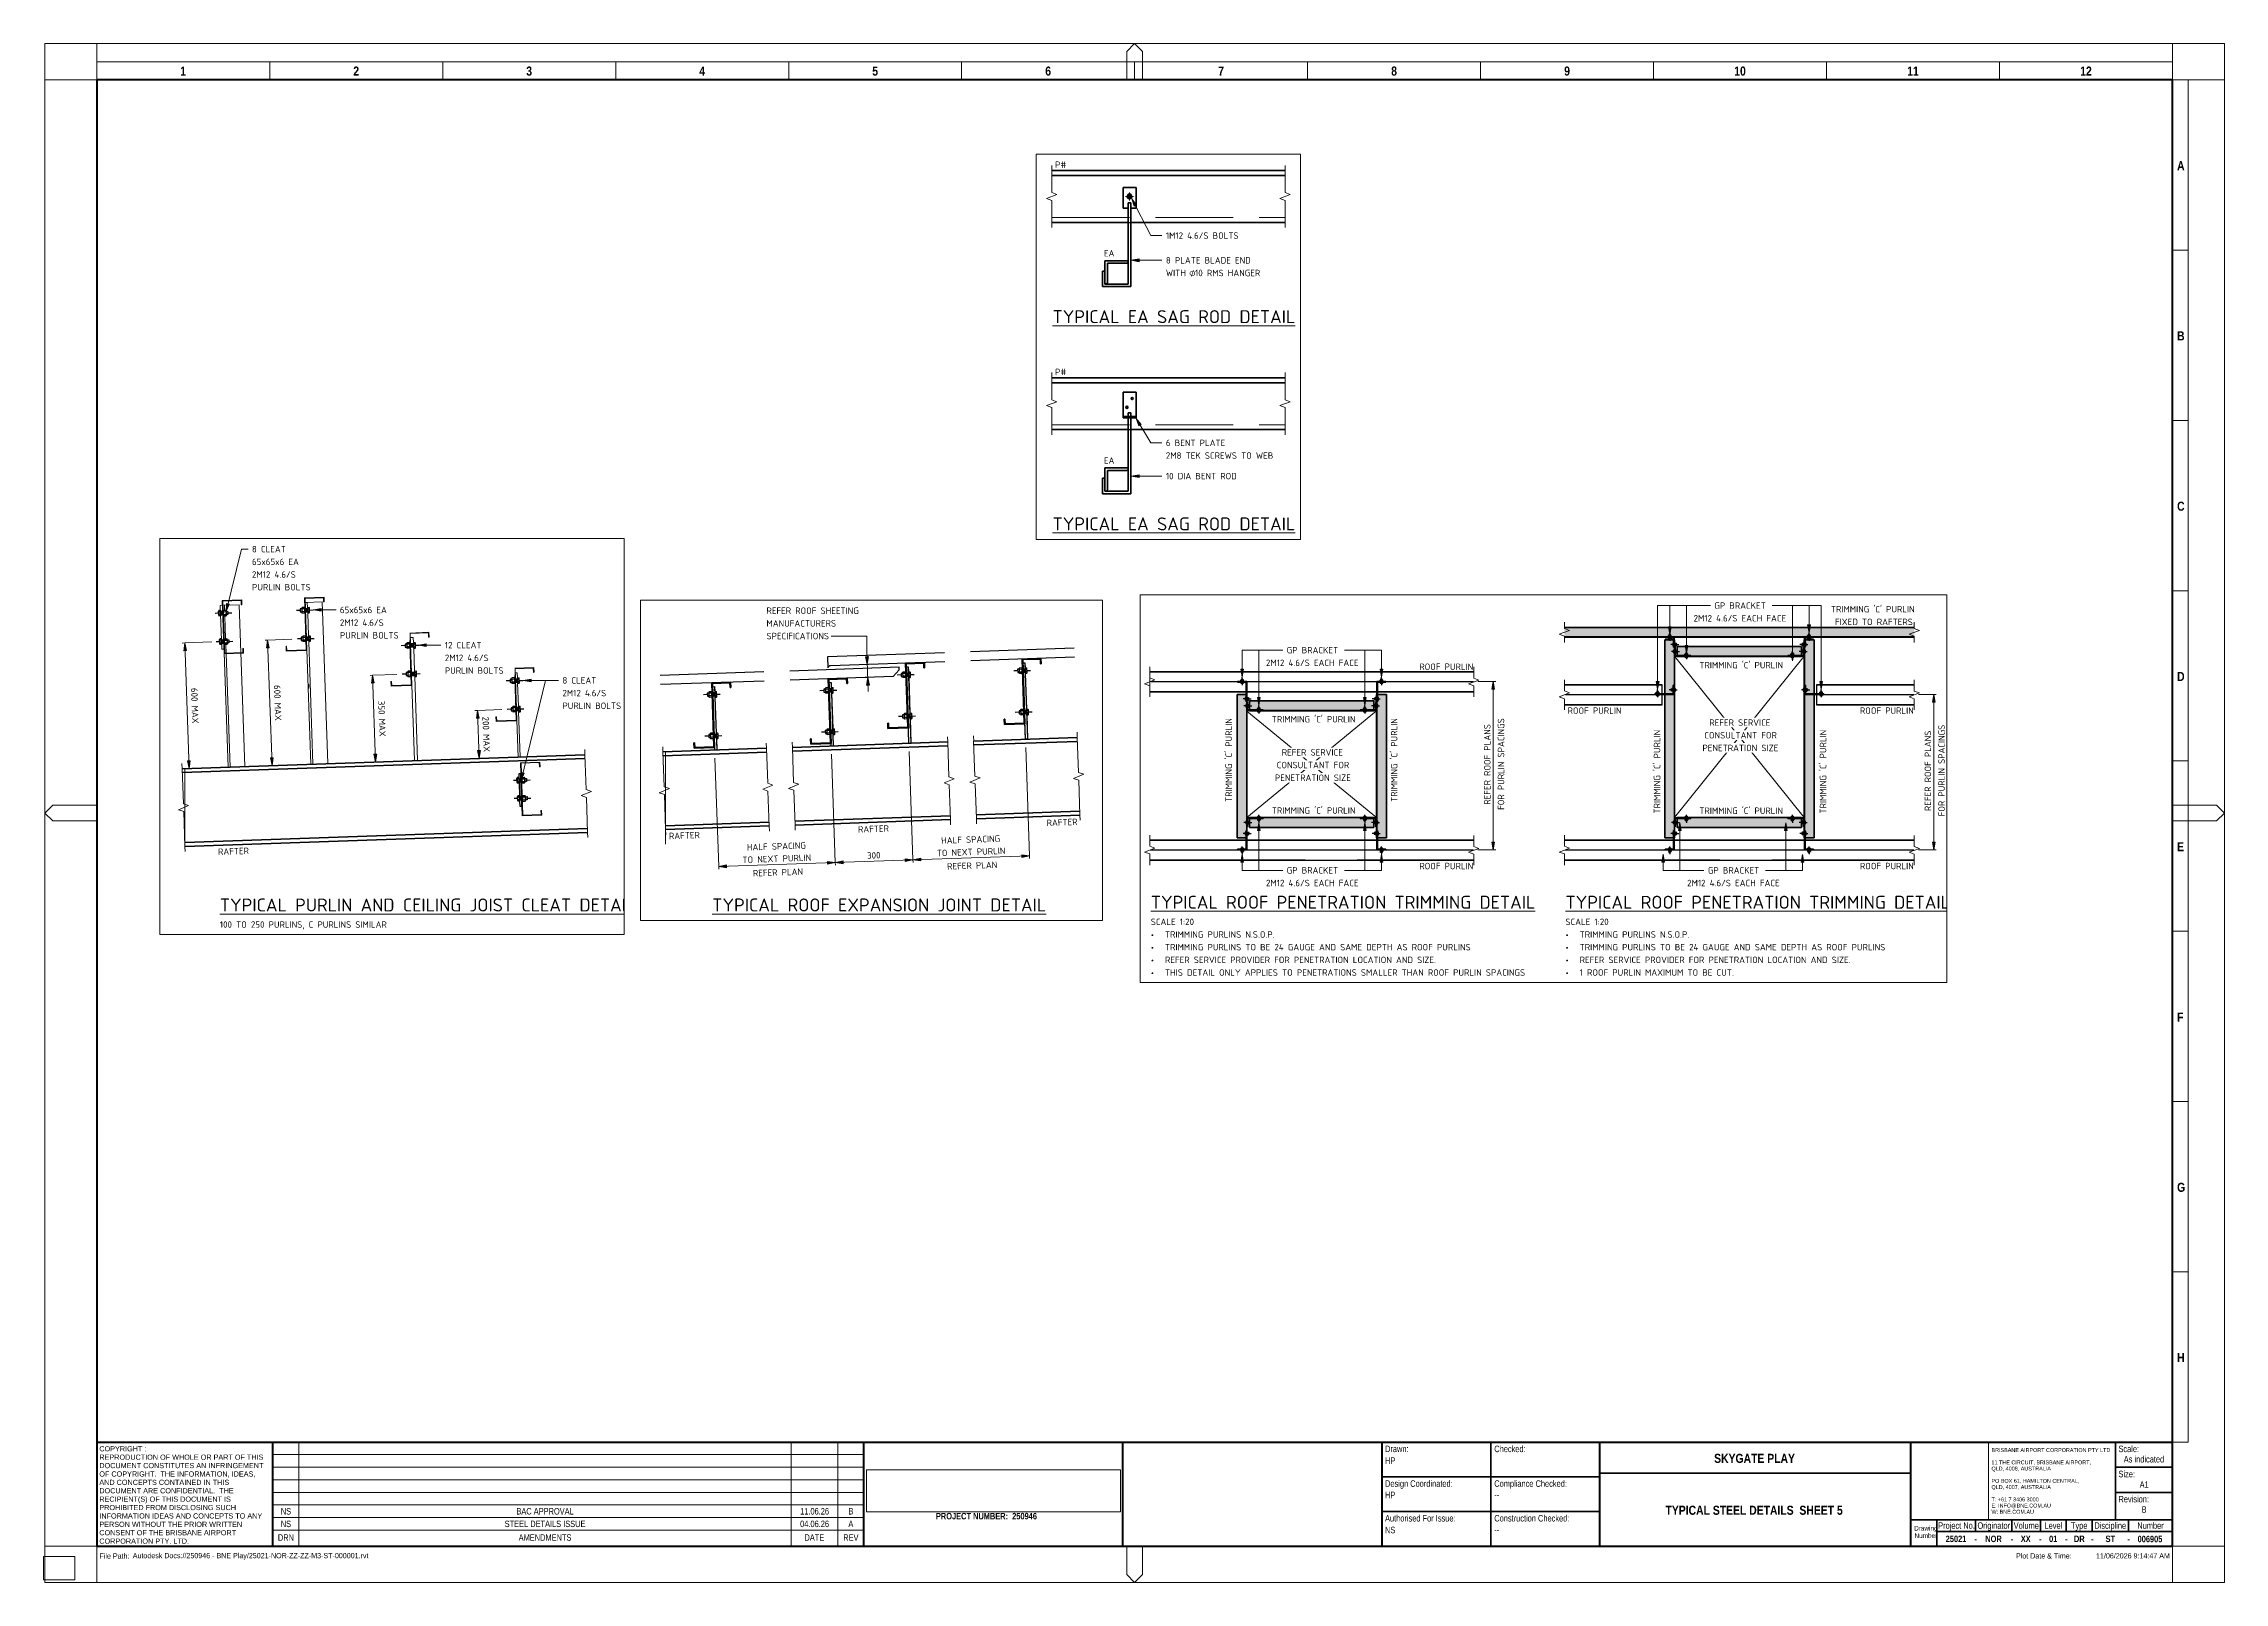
# Paper-space layout 'Layout1' of a CAD drawing. Header units: millimetres. Extents: x 0 to 841, y -1 to 593.
# The model-space entities are those that its viewports show. They can reach past a viewport. Long polylines and large blocks are cut down to what shows.
import ezdxf

# ---------------------------------------------------------------- set-up
doc = ezdxf.new("R2010")
doc.units = ezdxf.units.MM
doc.linetypes.add('Dash', pattern=[7, 5, -2])
doc.linetypes.add('Hidden', pattern=[4, 3, -1])
for name, color, linetype, lineweight in [('A-000-T_TEXT', 231, 'Continuous', 13), ('A-010-D_DIM', 211, 'Continuous', 13), ('A-010-D_DIM-10', 211, 'Continuous', 13), ('A-010-D_DIM-20', 211, 'Continuous', 13), ('A-010-M_LINE', 90, 'Continuous', 13), ('A-010-M_LINE-T', 151, 'Continuous', 13), ('Z-000-P_SCHED', 231, 'Continuous', 13), ('Z-000-T_TEXT', 131, 'Continuous', 18), ('Z-020-M_TITLE_BLOCK', 6, 'Continuous', 18), ('Z-020-M_TITLE_BLOCK_M', 33, 'Continuous', 35), ('Z-020-M_TITLE_BLOCK_T', 151, 'Continuous', 18), ('Z-020-M_TITLE_BLOCK_W', 214, 'Continuous', 70), ('Z-060-M_DETAIL', 92, 'Continuous', 25), ('Z-200_P_REF_PLANE', 111, 'Dash', 13)]:
    doc.layers.add(name, color=color, linetype=linetype, lineweight=lineweight)
doc.layers.add('Z-010_P_VIEWPORT', color=71, linetype='Continuous')
doc.styles.add('Arial', font='arial.ttf', dxfattribs={"height": 2})
doc.styles.add('Arial Narrow', font='ARIALN.TTF', dxfattribs={"height": 2.5})
doc.styles.add('Arial Narrow_1', font='ARIALN.TTF', dxfattribs={"height": 1.8})
doc.styles.add('Arial Narrow_2', font='ARIALN.TTF', dxfattribs={"height": 2})
doc.styles.add('Arial Narrow_B', font='ARIALNB.TTF', dxfattribs={"height": 3.5})
doc.styles.add('Arial Narrow_B_1', font='ARIALNB.TTF', dxfattribs={"height": 2.5})
doc.styles.add('Arial_1', font='arial.ttf', dxfattribs={"height": 1.5})
doc.styles.add('ISOCPEUR', font='isocpeur.ttf', dxfattribs={"height": 25})
doc.styles.add('ISOCPEUR_1', font='isocpeur.ttf', dxfattribs={"height": 50})
doc.styles.add('ISOCPEUR_2', font='isocpeur.ttf', dxfattribs={"height": 100})
doc.styles.add('ISOCPEUR_3', font='isocpeur.ttf', dxfattribs={"height": 25})
doc.dimstyles.new('2_5___Arrow', dxfattribs={"dimscale": 304.8, "dimtxt": 24.899529, "dimasz": 0.098425, "dimexe": 0.032808, "dimexo": 0.052493, "dimgap": 0.032808, "dimtad": 1, "dimdec": 0, "dimzin": 0, "dimdsep": 46, "dimtxsty": 'ISOCPEUR', "dimsah": 1, "dimcen": 0.09, "dimadec": 0, "dimazin": 0, "dimtfac": 1, "dimtdec": 4, "dimtix": 1, "dimtmove": 0, "dimatfit": 3, "dimfxl": 1, "dimtvp": 1, "dimtolj": 1, "dimtzin": 0, "dimlwd": 18, "dimlwe": 18, "dimarcsym": 2})
doc.dimstyles.new('2_5___Arrow_Tick', dxfattribs={"dimscale": 304.8, "dimtxt": 24.899529, "dimasz": 0.098425, "dimexe": 0.032808, "dimexo": 0.052493, "dimgap": 0.008202, "dimtad": 1, "dimdec": 0, "dimzin": 0, "dimdsep": 46, "dimtxsty": 'ISOCPEUR', "dimsah": 1, "dimcen": 0.09, "dimadec": 0, "dimazin": 0, "dimtfac": 1, "dimtdec": 4, "dimtix": 1, "dimtmove": 0, "dimatfit": 3, "dimfxl": 1, "dimtvp": 1, "dimtolj": 1, "dimtzin": 0, "dimlwd": 18, "dimlwe": 18, "dimarcsym": 2})
doc.dimstyles.new('2_5___Arrow_Tick_2', dxfattribs={"dimscale": 304.8, "dimtxt": 49.799059, "dimasz": 0.19685, "dimexe": 0.065617, "dimexo": 0.104987, "dimgap": 0.016404, "dimtad": 1, "dimdec": 0, "dimzin": 0, "dimdsep": 46, "dimtxsty": 'ISOCPEUR_1', "dimsah": 1, "dimcen": 0.09, "dimadec": 0, "dimazin": 0, "dimtfac": 1, "dimtdec": 4, "dimtix": 1, "dimtmove": 0, "dimatfit": 3, "dimfxl": 1, "dimtvp": 1, "dimtolj": 1, "dimtzin": 0, "dimlwd": 18, "dimlwe": 18, "dimarcsym": 2})
picture_1 = doc.add_image_def('image1.jpg', size_in_pixel=(1878, 311))
picture_2 = doc.add_image_def('image2.png', size_in_pixel=(3200, 3200))

psp = doc.layouts.get("Layout1")

# ---------------------------------------------------------------- texts
at = {"layer": 'Z-000-P_SCHED', "char_height": 2.5, "attachment_point": 2, "line_spacing_factor": 0.974696, "style": 'Arial Narrow'}
for s, insert, width in [('NS', (93.5, 27.71), 4.7896), ('BAC APPROVAL', (193.5, 27.71), 26.6191), ('11.06.26', (297.5, 27.71), 13.3249), ('B', (311.5, 27.71), 2.3027), ('NS', (93.5, 22.85), 4.7896), ('STEEL DETAILS ISSUE', (193.5, 22.85), 37.5493), ('04.06.26', (297.5, 22.85), 13.3249), ('A', (311.5, 22.85), 2.3027)]:
    psp.add_mtext(s, dxfattribs=dict(at, insert=insert, width=width))
at = {"layer": 'Z-020-M_TITLE_BLOCK', "lineweight": 13, "attachment_point": 1}
for s, insert, char_height, width, style in [('HP', (517.62, 47.24), 2.5, 4.8101, 'Arial Narrow'), ('SKYGATE PLAY', (644.61, 48.63), 3.5, 38.3207, 'Arial Narrow_B'), ('As indicated', (802.67, 47.8), 2.5, 19, 'Arial Narrow'), ('HP', (517.62, 34), 2.5, 4.8101, 'Arial Narrow'), ('PROJECT NUMBER:  250946', (344.32, 25.83), 2.5, 47.1392, 'Arial Narrow_B_1'), ('--', (559.78, 34), 2.5, 2.2447, 'Arial Narrow'), ('TYPICAL STEEL DETAILS  SHEET 5', (625.84, 28.6), 3.5, 84.097, 'Arial Narrow_B'), ('B', (809.55, 28.39), 2.5, 2.3249, 'Arial Narrow'), ('NS', (517.62, 20.48), 2.5, 4.8101, 'Arial Narrow'), ('--', (559.78, 20.48), 2.5, 2.2447, 'Arial Narrow'), ('25021', (733.97, 17.06), 2.5, 9.6202, 'Arial Narrow_B_1'), ('NOR', (749.24, 17.06), 2.5, 7.6962, 'Arial Narrow_B_1'), ('XX', (762.93, 17.06), 2.5, 4.6498, 'Arial Narrow_B_1'), ('01', (773.86, 17.06), 2.5, 3.8481, 'Arial Narrow_B_1'), ('DR', (783.44, 17.06), 2.5, 4.9705, 'Arial Narrow_B_1'), ('ST', (795.65, 17.06), 2.5, 4.4894, 'Arial Narrow_B_1'), ('006905', (808.01, 16.99), 2.5, 11.5443, 'Arial Narrow_B_1')]:
    psp.add_mtext(s, dxfattribs=dict(at, insert=insert, char_height=char_height, width=width, style=style))
at = {"layer": 'Z-020-M_TITLE_BLOCK', "lineweight": 13, "char_height": 2, "line_spacing_factor": 0.974696, "style": 'Arial Narrow_2'}
for s, insert, width, attachment_point in [('Autodesk Docs://250946 - BNE Play/25021-NOR-ZZ-ZZ-M3-ST-000001.rvt', (34.39, 10.34), 91.1453, 1), ('11/06/2026 9:14:47 AM', (820.48, 10.26), 28.5151, 3)]:
    psp.add_mtext(s, dxfattribs=dict(at, insert=insert, width=width, attachment_point=attachment_point))

msp = doc.modelspace()

# ---------------------------------------------------------------- texts
at = {"layer": 'A-000-T_TEXT', "color": 7, "lineweight": 18, "attachment_point": 1}
for s, insert, char_height, width, style in [('GP BRACKET ', (11519.4, 4935.5), 50, 503.46, 'ISOCPEUR_1'), ("TRIMMING 'C' PURLIN", (12419.3, 4907.5), 50, 748.776, 'ISOCPEUR_1'), ('2M12 4.6/S EACH FACE', (11359.4, 4837.6), 50, 856.202, 'ISOCPEUR_1'), ('FIXED TO RAFTERS', (12451, 4809.6), 50, 710.295, 'ISOCPEUR_1'), ('GP BRACKET ', (8219.4, 4591.5), 50, 503.46, 'ISOCPEUR_1'), ('2M12 4.6/S EACH FACE', (8059.4, 4493.7), 50, 856.202, 'ISOCPEUR_1'), ("TRIMMING 'C' PURLIN ", (11403.7, 4475.5), 50, 768.017, 'ISOCPEUR_1'), ('ROOF PURLIN', (9242.9, 4463.5), 50, 477.806, 'ISOCPEUR_1'), ('ROOF PURLIN', (10387, 4124.6), 50, 477.806, 'ISOCPEUR_1'), ('ROOF PURLIN', (12642.9, 4124.6), 50, 477.806, 'ISOCPEUR_1'), ("TRIMMING 'C' PURLIN ", (8103.7, 4058), 50, 768.017, 'ISOCPEUR_1'), ("TRIMMING 'C' PURLIN ", (8103.7, 3353.6), 50, 768.017, 'ISOCPEUR_1'), ("TRIMMING 'C' PURLIN ", (11403.7, 3351.7), 50, 768.017, 'ISOCPEUR_1'), ('P#', (15449.4, 3020.5), 25, 51.308, 'ISOCPEUR'), ('ROOF PURLIN', (9242.9, 2924.6), 50, 477.806, 'ISOCPEUR_1'), ('ROOF PURLIN', (12642.9, 2924.6), 50, 477.806, 'ISOCPEUR_1'), ('GP BRACKET ', (8219.4, 2891.5), 50, 503.46, 'ISOCPEUR_1'), ('GP BRACKET ', (11469.4, 2891.5), 50, 503.46, 'ISOCPEUR_1'), ('2M12 4.6/S EACH FACE', (8059.4, 2793.7), 50, 856.202, 'ISOCPEUR_1'), ('2M12 4.6/S EACH FACE', (11309.4, 2793.7), 50, 856.202, 'ISOCPEUR_1'), ('REFER ROOF SHEETING', (13978.2, 2768.7), 25, 416.076, 'ISOCPEUR'), ('1M12 4.6/S BOLTS', (15876.9, 2746.8), 25, 334.304, 'ISOCPEUR'), ('MANUFACTURERS', (13978.2, 2719.7), 25, 315.063, 'ISOCPEUR'), ('\\LTYPICAL ROOF PENETRATION TRIMMING DETAIL', (7170.2, 2670.1), 100, 3453.67, 'ISOCPEUR_2'), ('\\LTYPICAL ROOF PENETRATION TRIMMING DETAIL', (10370.2, 2670.1), 100, 3453.67, 'ISOCPEUR_2'), ('SPECIFICATIONS', (13978.2, 2670.8), 25, 284.599, 'ISOCPEUR'), ('8 PLATE BLADE END', (15876.9, 2651.5), 25, 384.008, 'ISOCPEUR'), ('WITH ', (15876.9, 2602.6), 25, 109.029, 'ISOCPEUR'), ('\\fISOCPEUR|b0|i0|c254|p34|;⌀', (15966.9, 2602.6), 25, 27.257, 'ISOCPEUR_3'), ('10 RMS HANGER', (15989.4, 2602.6), 25, 294.219, 'ISOCPEUR'), ('SCALE 1:20', (7170.2, 2494.2), 50, 404.05, 'ISOCPEUR_1'), ('SCALE 1:20', (10370.2, 2494.2), 50, 404.05, 'ISOCPEUR_1'), ('\\LTYPICAL EA SAG ROD DETAIL', (15439.5, 2446.5), 50, 1099.114, 'ISOCPEUR_1'), ('TRIMMING PURLINS N.S.O.P. ', (7280, 2396.3), 50, 1011.73, 'ISOCPEUR_1'), ('TRIMMING PURLINS N.S.O.P.', (10480, 2396.3), 50, 974.852, 'ISOCPEUR_1'), ('•', (7170.2, 2396.3), 50, 133.093, 'ISOCPEUR_1'), ('•', (10370.2, 2396.3), 50, 133.093, 'ISOCPEUR_1'), ('\\LTYPICAL PURLIN AND CEILING JOIST CLEAT DETAIL', (4905.5, 2294.5), 50, 1872.742, 'ISOCPEUR_1'), ('TRIMMING PURLINS TO BE 24 GAUGE AND SAME DEPTH AS ROOF PURLINS', (7280, 2298.4), 50, 2743.375, 'ISOCPEUR_1'), ('TRIMMING PURLINS TO BE 24 GAUGE AND SAME DEPTH AS ROOF PURLINS', (10480, 2298.4), 50, 2743.375, 'ISOCPEUR_1'), ('•', (7170.2, 2298.4), 50, 133.093, 'ISOCPEUR_1'), ('•', (10370.2, 2298.4), 50, 133.093, 'ISOCPEUR_1'), ('P#', (15449.4, 2220.5), 25, 51.308, 'ISOCPEUR'), ('100 TO 250 PURLINS, C PURLINS SIMILAR', (4905.5, 2206.5), 25, 757.595, 'ISOCPEUR'), ('REFER SERVICE PROVIDER FOR PENETRATION LOCATION AND SIZE.', (7280, 2200.5), 50, 2449.957, 'ISOCPEUR_1'), ('REFER SERVICE PROVIDER FOR PENETRATION LOCATION AND SIZE.', (10480, 2200.5), 50, 2449.957, 'ISOCPEUR_1'), ('•', (7170.2, 2200.5), 50, 133.093, 'ISOCPEUR_1'), ('•', (10370.2, 2200.5), 50, 133.093, 'ISOCPEUR_1'), ('THIS DETAIL ONLY APPLIES TO PENETRATIONS SMALLER THAN ROOF PURLIN SPACINGS', (7280, 2102.6), 50, 3253.248, 'ISOCPEUR_1'), ('1 ROOF PURLIN MAXIMUM TO BE CUT.', (10480, 2102.6), 50, 1375.696, 'ISOCPEUR_1'), ('•', (7170.2, 2102.6), 50, 133.093, 'ISOCPEUR_1'), ('•', (10370.2, 2102.6), 50, 133.093, 'ISOCPEUR_1'), ('6 BENT PLATE', (15876.9, 1946.8), 25, 270.97, 'ISOCPEUR'), ('2M8 TEK SCREWS TO WEB', (15876.9, 1897.8), 25, 490.633, 'ISOCPEUR'), ('10 DIA BENT ROD', (15876.9, 1818.5), 25, 318.27, 'ISOCPEUR'), ('\\LTYPICAL ROOF EXPANSION JOINT DETAIL', (13769, 1645.3), 50, 1503.164, 'ISOCPEUR_1'), ('\\LTYPICAL EA SAG ROD DETAIL', (15439.5, 1646.5), 50, 1099.114, 'ISOCPEUR_1')]:
    msp.add_mtext(s, dxfattribs=dict(at, insert=insert, char_height=char_height, width=width, style=style))
for s, insert, char_height, width, rotation, style in [("TRIMMING 'C' PURLIN ", (7746.6, 3395.2), 50, 768.017, 90, 'ISOCPEUR_1'), ("TRIMMING 'C' PURLIN ", (9023.5, 3395.2), 50, 768.017, 90, 'ISOCPEUR_1'), ("TRIMMING 'C' PURLIN ", (11052.3, 3305.2), 50, 785.654, 90, 'ISOCPEUR_1'), ("TRIMMING 'C' PURLIN ", (12333.4, 3305.2), 50, 785.654, 90, 'ISOCPEUR_1'), ('RAFTER', (4897.9, 2487.2), 25, 142.7, 2, 'ISOCPEUR'), ('RAFTER', (15058.8, 1949.7), 25, 142.7, 2, 'ISOCPEUR'), ('RAFTER', (14330.9, 1924.2), 25, 142.7, 2, 'ISOCPEUR'), ('RAFTER', (13601.3, 1898.8), 25, 142.7, 2, 'ISOCPEUR')]:
    msp.add_mtext(s, dxfattribs=dict(at, insert=insert, char_height=char_height, width=width, rotation=rotation, style=style))
at = {"layer": 'A-000-T_TEXT', "color": 7, "lineweight": 18, "char_height": 25, "attachment_point": 1, "style": 'ISOCPEUR', "bg_fill": 3, "box_fill_scale": 1.25, "bg_fill_color": 256, "bg_fill_true_color": 13158600, "bg_fill_transparency": 0}
for s, insert, width in [('8 CLEAT', (5029.4, 3655.6), 156.329), ('65x65x6 EA', (5029.4, 3606.7), 218.861), ('2M12 4.6/S', (5029.4, 3557.7), 204.43), ('PURLIN BOLTS', (5029.4, 3508.8), 262.954), ('65x65x6 EA', (5368.7, 3420.8), 218.861), ('2M12 4.6/S', (5368.7, 3371.9), 204.43), ('12 CLEAT', (5773.7, 3284.9), 171.561), ('2M12 4.6/S', (5773.7, 3235.9), 204.43), ('8 CLEAT', (6227.4, 3148.9), 156.329), ('2M12 4.6/S', (6227.4, 3100), 204.43), ('PURLIN BOLTS', (6227.4, 3051.1), 262.954), ('EA', (15637.8, 2678.8), 48.903), ('EA', (15637.8, 1878.8), 48.903)]:
    msp.add_mtext(s, dxfattribs=dict(at, insert=insert, width=width))

# ---------------------------------------------------------------- blocks, each defined once
blk = doc.blocks.new('BAC_TB-A1 Landscape - Type 1-3834548-TYPICAL STEEL DETAILS  SHEET 5')
at = {"layer": 'Z-020-M_TITLE_BLOCK'}
for p, q in [((841.5, 593), (0.5, 593)), ((0.5, 593), (0.5, -1)), ((841.5, -1), (841.5, 593)), ((0.5, -1), (841.5, -1))]:
    blk.add_line(p, q, dxfattribs=at)
at = {"layer": 'Z-020-M_TITLE_BLOCK_M'}
for p, q in [((558.5, 13), (558.5, 53.17)), ((799.5, 23.17), (799.5, 53.17)), ((799.5, 43.47), (821.5, 43.47)), ((516.5, 39.78), (600.5, 39.78)), ((600.5, 41.17), (720.5, 41.17)), ((799.5, 33.76), (821.5, 33.76)), ((516.5, 26.39), (600.5, 26.39)), ((720.5, 23.17), (821.5, 23.17)), ((730.5, 23.17), (730.5, 13)), ((730.5, 18.67), (821.5, 18.67)), ((745.5, 18.67), (745.5, 23.17)), ((759.5, 18.67), (759.5, 23.17)), ((770.5, 18.67), (770.5, 23.17)), ((780.5, 18.67), (780.5, 23.17)), ((790.5, 18.67), (790.5, 23.17)), ((804.5, 18.67), (804.5, 23.17))]:
    blk.add_line(p, q, dxfattribs=at)
at = {"layer": 'Z-020-M_TITLE_BLOCK_T'}
for p, q in [((20.5, 593), (20.5, 579)), ((421, 593), (418, 590)), ((418, 590), (418, 579)), ((424, 590), (421, 593)), ((424, 579), (424, 590)), ((821.5, 593), (821.5, 579)), ((20.5, 586), (821.5, 586)), ((87.25, 579), (87.25, 586)), ((154, 579), (154, 586)), ((220.75, 579), (220.75, 586)), ((287.5, 579), (287.5, 586)), ((354.25, 579), (354.25, 586)), ((421, 579), (421, 586)), ((487.75, 579), (487.75, 586)), ((554.5, 579), (554.5, 586)), ((621.25, 579), (621.25, 586)), ((688, 579), (688, 586)), ((754.75, 579), (754.75, 586)), ((20.5, 579), (0.5, 579)), ((821.5, 579), (841.5, 579)), ((827.5, 53.17), (827.5, 579)), ((821.5, 513.27), (827.5, 513.27)), ((821.5, 447.54), (827.5, 447.54)), ((821.5, 381.81), (827.5, 381.81)), ((821.5, 316.08), (827.5, 316.08)), ((0.5, 296), (3.5, 299)), ((3.5, 293), (0.5, 296)), ((3.5, 299), (20.5, 299)), ((838.5, 299), (821.5, 299)), ((841.5, 296), (838.5, 299)), ((838.5, 293), (841.5, 296)), ((20.5, 293), (3.5, 293)), ((821.5, 293), (838.5, 293)), ((821.5, 250.36), (827.5, 250.36)), ((821.5, 184.63), (827.5, 184.63)), ((821.5, 118.9), (827.5, 118.9)), ((98.5, 13), (98.5, 53.17)), ((288.5, 13), (288.5, 53.17)), ((306.5, 13), (306.5, 53.17)), ((750.5, 51.67), (750.5, 25.56)), ((821.5, 53.17), (827.5, 53.17)), ((20.5, 13), (0.5, 13)), ((20.5, -1), (20.5, 13)), ((418, 2), (418, 13)), ((424, 13), (424, 2)), ((821.5, 13), (841.5, 13)), ((821.5, -1), (821.5, 13)), ((421, -1), (418, 2)), ((424, 2), (421, -1))]:
    blk.add_line(p, q, dxfattribs=at)
at = {"layer": 'Z-020-M_TITLE_BLOCK_W'}
for p, q in [((20.5, 579), (20.5, 13)), ((821.5, 579), (20.5, 579)), ((821.5, 13), (821.5, 579)), ((20.5, 53.17), (821.5, 53.17)), ((88.5, 13), (88.5, 53.17)), ((316.5, 13), (316.5, 53.17)), ((416.5, 13), (416.5, 53.17)), ((516.5, 13), (516.5, 53.17)), ((600.5, 13), (600.5, 53.17)), ((720.5, 13), (720.5, 53.17)), ((20.5, 13), (821.5, 13))]:
    blk.add_line(p, q, dxfattribs=at)
at = {"layer": 'Z-020-M_TITLE_BLOCK', "lineweight": 13, "attachment_point": 1}
for s, insert, char_height, width, style in [('\\fArial Narrow|b1|i0|c0|p34|;1', (52.74, 584.15), 3.5, 2.7257, 'Arial Narrow_B'), ('\\fArial Narrow|b1|i0|c0|p34|;2', (119.5, 584.15), 3.5, 2.7257, 'Arial Narrow_B'), ('\\fArial Narrow|b1|i0|c0|p34|;3', (186.24, 584.15), 3.5, 2.7257, 'Arial Narrow_B'), ('\\fArial Narrow|b1|i0|c0|p34|;4', (253, 584.15), 3.5, 2.7257, 'Arial Narrow_B'), ('\\fArial Narrow|b1|i0|c0|p34|;5', (319.74, 584.15), 3.5, 2.7257, 'Arial Narrow_B'), ('\\fArial Narrow|b1|i0|c0|p34|;6', (386.5, 584.15), 3.5, 2.7257, 'Arial Narrow_B'), ('\\fArial Narrow|b1|i0|c0|p34|;7', (453.24, 584.15), 3.5, 2.7257, 'Arial Narrow_B'), ('\\fArial Narrow|b1|i0|c0|p34|;8', (520, 584.15), 3.5, 2.7257, 'Arial Narrow_B'), ('\\fArial Narrow|b1|i0|c0|p34|;9', (586.74, 584.15), 3.5, 2.7257, 'Arial Narrow_B'), ('10', (652.37, 584.15), 3.5, 5.4515, 'Arial Narrow_B'), ('11', (719.12, 584.15), 3.5, 5.4515, 'Arial Narrow_B'), ('12', (785.87, 584.15), 3.5, 5.4515, 'Arial Narrow_B'), ('\\fArial Narrow|b1|i0|c0|p34|;A', (823.25, 547.64), 3.5, 3.0464, 'Arial Narrow_B'), ('\\fArial Narrow|b1|i0|c0|p34|;B', (823.25, 481.91), 3.5, 3.0464, 'Arial Narrow_B'), ('\\fArial Narrow|b1|i0|c0|p34|;C', (823.25, 416.18), 3.5, 3.0464, 'Arial Narrow_B'), ('\\fArial Narrow|b1|i0|c0|p34|;D', (823.25, 350.45), 3.5, 3.0464, 'Arial Narrow_B'), ('\\fArial Narrow|b1|i0|c0|p34|;E', (823.25, 284.72), 3.5, 3.0464, 'Arial Narrow_B'), ('\\fArial Narrow|b1|i0|c0|p34|;F', (823.25, 218.99), 3.5, 3.0464, 'Arial Narrow_B'), ('\\fArial Narrow|b1|i0|c0|p34|;G', (823.25, 153.26), 3.5, 3.0464, 'Arial Narrow_B'), ('\\fArial Narrow|b1|i0|c0|p34|;H', (823.25, 87.54), 3.5, 3.0464, 'Arial Narrow_B'), ('COPYRIGHT :', (21.5, 51.59), 2, 22.2869, 'Arial'), ('Drawn:', (517.62, 51.79), 2.5, 10.903, 'Arial Narrow'), ('Checked:', (559.78, 51.79), 2.5, 14.6709, 'Arial Narrow'), ('BRISBANE AIRPORT CORPORATION PTY LTD', (751.62, 50.84), 1.5, 55.7173, 'Arial_1'), ('Scale:', (800.63, 51.79), 2.5, 9.7004, 'Arial Narrow'), ('REPRODUCTION OF WHOLE OR PART OF THIS ', (21.5, 48.34), 2, 79.0464, 'Arial'), ('DOCUMENT CONSTITUTES AN INFRINGEMENT ', (21.5, 45.1), 2, 78.886, 'Arial'), ('QLD, 4008, AUSTRALIA', (751.62, 43.7), 1.5, 28.0591, 'Arial_1'), ('11 THE CIRCUIT, BRISBANE AIRPORT,', (751.62, 46.08), 1.5, 46.7384, 'Arial_1'), ('Size:', (800.63, 42.09), 2.5, 7.7764, 'Arial Narrow'), ('AND CONCEPTS CONTAINED IN THIS ', (21.5, 38.62), 2, 62.8523, 'Arial'), ('OF COPYRIGHT.  THE INFORMATION, IDEAS, ', (21.5, 41.86), 2, 75.038, 'Arial'), ('DOCUMENT ARE CONFIDENTIAL.  THE ', (21.5, 35.38), 2, 64.8565, 'Arial'), ('Design Coordinated:', (517.62, 38.4), 2.5, 31.5865, 'Arial Narrow'), ('Compliance Checked:', (559.78, 38.4), 2.5, 33.9915, 'Arial Narrow'), ('QLD, 4007, AUSTRALIA', (751.62, 36.55), 1.5, 28.0591, 'Arial_1'), ('PO BOX 61, HAMILTON CENTRAL,', (751.62, 38.94), 1.5, 41.3671, 'Arial_1'), ('A1', (808.8, 38.01), 2.5, 4.2489, 'Arial Narrow'), ('RECIPIENT(S) OF THIS DOCUMENT IS ', (21.5, 32.14), 2, 63.4937, 'Arial'), ('PROHIBITED FROM DISCLOSING SUCH ', (21.5, 28.9), 2, 65.9789, 'Arial'), ('INFORMATION IDEAS AND CONCEPTS TO ANY ', (21.5, 25.66), 2, 78.405, 'Arial'), ('W: BNE.COM.AU', (751.62, 27.03), 1.5, 20.2025, 'Arial_1'), ('T: +61 7 3406 3000', (751.62, 31.79), 1.5, 22.5274, 'Arial_1'), ('E: INFO@BNE.COM.AU', (751.62, 29.41), 1.5, 28.0591, 'Arial_1'), ('Revision:', (800.63, 32.39), 2.5, 14.3502, 'Arial Narrow'), ('CONSENT OF THE BRISBANE AIRPORT ', (21.5, 19.17), 2, 66.1392, 'Arial'), ('PERSON WITHOUT THE PRIOR WRITTEN ', (21.5, 22.42), 2, 69.1055, 'Arial'), ('DRN', (90.4, 17.56), 2.5, 7.4557, 'Arial Narrow'), ('AMENDMENTS', (183.31, 17.56), 2.5, 24.692, 'Arial Narrow'), ('DATE', (293.6, 17.56), 2.5, 9.2996, 'Arial Narrow'), ('REV', (308.55, 17.56), 2.5, 7.135, 'Arial Narrow'), ('Authorised For Issue:', (517.62, 25.01), 2.5, 33.0295, 'Arial Narrow'), ('Construction Checked:', (559.78, 25.01), 2.5, 35.1139, 'Arial Narrow'), ('Drawing ', (721.79, 20.8), 1.8, 8.9789, 'Arial Narrow_1'), ('Number', (721.92, 17.96), 1.8, 8.6582, 'Arial Narrow_1'), ('Project No.', (731.05, 22.18), 2.5, 17.1561, 'Arial Narrow'), ('Originator', (746.22, 22.18), 2.5, 15.2321, 'Arial Narrow'), ('Volume', (760.21, 22.18), 2.5, 11.7848, 'Arial Narrow'), ('Level', (772.09, 22.18), 2.5, 8.3376, 'Arial Narrow'), ('Type', (782.29, 22.18), 2.5, 7.7764, 'Arial Narrow'), ('Discipline', (791.33, 22.18), 2.5, 14.9916, 'Arial Narrow'), ('Number', (807.9, 22.18), 2.5, 12.2658, 'Arial Narrow'), ('CORPORATION PTY. LTD.', (21.5, 15.93), 2, 42.5696, 'Arial'), ('File Path:', (21.55, 10.19), 2, 12.1857, 'Arial Narrow_2'), ('\\fArial Narrow|b1|i0|c0|p34|;-', (745.01, 16.99), 2.5, 0.4008, 'Arial Narrow_B_1'), ('\\fArial Narrow|b1|i0|c0|p34|;-', (759.09, 16.99), 2.5, 0.4008, 'Arial Narrow_B_1'), ('Plot Date & Time:', (761.09, 10.23), 2, 22.4473, 'Arial Narrow_2'), ('\\fArial Narrow|b1|i0|c0|p34|;-', (770, 16.99), 2.5, 0.4008, 'Arial Narrow_B_1'), ('\\fArial Narrow|b1|i0|c0|p34|;-', (780.02, 16.99), 2.5, 0.4008, 'Arial Narrow_B_1'), ('\\fArial Narrow|b1|i0|c0|p34|;-', (790.04, 16.99), 2.5, 0.4008, 'Arial Narrow_B_1'), ('\\fArial Narrow|b1|i0|c0|p34|;-', (804.05, 16.99), 2.5, 0.4008, 'Arial Narrow_B_1')]:
    blk.add_mtext(s, dxfattribs=dict(at, insert=insert, char_height=char_height, width=width, style=style))
at = {"layer": 'Z-020-M_TITLE_BLOCK'}
image = blk.add_image(picture_2, insert=(720.5, 23.17), size_in_units=(30, 30), dxfattribs=at)
image.dxf.flags = 7
image = blk.add_image(picture_1, insert=(317.57, 26.18), size_in_units=(97.99, 16.23), dxfattribs=at)
image.dxf.flags = 7
blk = doc.blocks.new('NRP_Break Line _v2_ - Section-3988917-S6_901 - TYPICAL PURLIN AND CEILING JOIST CLEAT DETAIL')
at = {"layer": 'Z-060-M_DETAIL', "lineweight": 18}
for p, q in [((0, 0), (135, 0)), ((165, 0), (300, 0))]:
    blk.add_line(p, q, dxfattribs=at)
blk = doc.blocks.new('NRP_Bolt Detailed Section _v2_ - M12-3988971-S6_901 - TYPICAL PURLIN AND CEILING JOIST CLEAT DETAIL')
at = {"layer": 'Z-060-M_DETAIL'}
blk.add_hatch(color=256, dxfattribs=at).paths.add_polyline_path([(0, 6), (0, -6), (10.4, -6), (10.4, 6)])
for p, q in [((-7.3, 8), (-7.3, -8)), ((0, 10.7), (-5.8, 10.7)), ((0, 5.3), (-5.8, 5.3)), ((0, -10.7), (0, 10.7)), ((10.4, 6), (0, 6)), ((0, 6), (0, -6)), ((10.4, 8), (10.4, -8)), ((10.4, -6), (10.4, 6)), ((11.9, 10.7), (20.9, 10.7)), ((11.9, 5.3), (20.9, 5.3)), ((22.4, -8), (22.4, 8)), ((28.4, 6), (22.4, 6)), ((28.4, -6), (28.4, 6)), ((-7.3, 0), (-21, 0)), ((0, -5.3), (-5.8, -5.3)), ((0, -10.7), (-5.8, -10.7)), ((0, -6), (10.4, -6)), ((11.9, -5.3), (20.9, -5.3)), ((11.9, -10.7), (20.9, -10.7)), ((22.4, -6), (28.4, -6)), ((28.4, 0), (43.4, 0))]:
    blk.add_line(p, q, dxfattribs=at)
for centre, radius, start, end in [((-4.2, 8), 3.1, 120.5102, 239.4898), ((2.8, 0), 10.1, 148.1145, 211.8855), ((13.5, 8), 3.1, 120.5102, 239.4898), ((20.5, 0), 10.1, 148.1145, 211.8855), ((19.3, 8), 3.1, 300.5102, 59.4898), ((12.3, 0), 10.1, 328.1145, 31.8855), ((-4.2, -8), 3.1, 120.5102, 239.4898), ((13.5, -8), 3.1, 120.5102, 239.4898), ((19.3, -8), 3.1, 300.5102, 59.4898)]:
    blk.add_arc(centre, radius, start, end, dxfattribs=at)
blk = doc.blocks.new('NRP_Bolt Detailed Section _v2_ - M12-3989139-S6_901 - TYPICAL PURLIN AND CEILING JOIST CLEAT DETAIL')
at = {"layer": 'Z-060-M_DETAIL'}
blk.add_hatch(color=256, dxfattribs=at).paths.add_polyline_path([(0, 6), (0, -6), (14.4, -6), (14.4, 6)])
for p, q in [((-7.3, 8), (-7.3, -8)), ((0, 10.7), (-5.8, 10.7)), ((0, 5.3), (-5.8, 5.3)), ((0, -10.7), (0, 10.7)), ((14.4, 6), (0, 6)), ((0, 6), (0, -6)), ((14.4, 8), (14.4, -8)), ((14.4, -6), (14.4, 6)), ((15.9, 10.7), (24.9, 10.7)), ((15.9, 5.3), (24.9, 5.3)), ((26.4, -8), (26.4, 8)), ((32.4, 6), (26.4, 6)), ((32.4, -6), (32.4, 6)), ((-7.3, 0), (-21, 0)), ((0, -5.3), (-5.8, -5.3)), ((0, -10.7), (-5.8, -10.7)), ((0, -6), (14.4, -6)), ((15.9, -5.3), (24.9, -5.3)), ((15.9, -10.7), (24.9, -10.7)), ((26.4, -6), (32.4, -6)), ((32.4, 0), (47.4, 0))]:
    blk.add_line(p, q, dxfattribs=at)
for centre, radius, start, end in [((-4.2, 8), 3.1, 120.5102, 239.4898), ((2.8, 0), 10.1, 148.1145, 211.8855), ((17.5, 8), 3.1, 120.5102, 239.4898), ((24.5, 0), 10.1, 148.1145, 211.8855), ((23.3, 8), 3.1, 300.5102, 59.4898), ((16.3, 0), 10.1, 328.1145, 31.8855), ((-4.2, -8), 3.1, 120.5102, 239.4898), ((17.5, -8), 3.1, 120.5102, 239.4898), ((23.3, -8), 3.1, 300.5102, 59.4898)]:
    blk.add_arc(centre, radius, start, end, dxfattribs=at)
blk = doc.blocks.new('NRP_Purlin Cleat _v2_ - 150-3989145-S6_901 - TYPICAL PURLIN AND CEILING JOIST CLEAT DETAIL')
at = {"layer": 'Z-060-M_DETAIL'}
for points in [[(8, -36.3), (8, -24.3), (-3, -24.3), (-3, -36.3)], [(8, -106.3), (8, -94.3), (-3, -94.3), (-3, -106.3)]]:
    blk.add_hatch(color=256, dxfattribs=at).paths.add_polyline_path(points)
for p, q in [((0, 0), (0, -24.3)), ((8, 0), (0, 0)), ((8, -19.6), (8, 0)), ((-15, -38.3), (-15, -22.3)), ((-4.5, -19.6), (-13.5, -19.6)), ((-3, -22.3), (-3, -38.3)), ((8, -19.6), (13.8, -19.6)), ((8, -41), (8, -19.6)), ((15.3, -22.3), (15.3, -38.3)), ((-21, -30.3), (-36, -30.3)), ((-21, -36.3), (-21, -24.3)), ((-21, -24.3), (-15, -24.3)), ((-4.5, -25), (-13.5, -25)), ((-3, -24.3), (-3, -36.3)), ((8, -24.3), (-3, -24.3)), ((8, -36.3), (8, -24.3)), ((8, -25), (13.8, -25)), ((15.3, -30.3), (29, -30.3)), ((-15, -36.3), (-21, -36.3)), ((-4.5, -35.6), (-13.5, -35.6)), ((-4.5, -41), (-13.5, -41)), ((-3, -36.3), (8, -36.3)), ((0, -36.3), (0, -94.3)), ((8, -35.6), (13.8, -35.6)), ((8, -89.6), (8, -41)), ((8, -41), (13.8, -41)), ((-4.5, -89.6), (-13.5, -89.6)), ((8, -89.6), (13.8, -89.6)), ((8, -111), (8, -89.6)), ((-21, -100.3), (-36, -100.3)), ((-21, -106.3), (-21, -94.3)), ((-21, -94.3), (-15, -94.3)), ((-15, -108.3), (-15, -92.3)), ((-4.5, -95), (-13.5, -95)), ((-3, -92.3), (-3, -108.3)), ((-3, -94.3), (-3, -106.3)), ((8, -94.3), (-3, -94.3)), ((8, -106.3), (8, -94.3)), ((8, -95), (13.8, -95)), ((15.3, -92.3), (15.3, -108.3)), ((15.3, -100.3), (29, -100.3)), ((-15, -106.3), (-21, -106.3)), ((-4.5, -105.6), (-13.5, -105.6)), ((-4.5, -111), (-13.5, -111)), ((-3, -106.3), (8, -106.3)), ((0, -106.3), (0, -125.3)), ((8, -105.6), (13.8, -105.6)), ((8, -125.3), (8, -111)), ((8, -111), (13.8, -111)), ((0, -125.3), (8, -125.3))]:
    blk.add_line(p, q, dxfattribs=at)
for centre, radius, start, end in [((-11.9, -22.3), 3.1, 120.5102, 239.4898), ((-6.1, -22.3), 3.1, 300.5102, 59.4898), ((12.2, -22.3), 3.1, 300.5102, 59.4898), ((-4.9, -30.3), 10.1, 148.1145, 211.8855), ((-13.1, -30.3), 10.1, 328.1145, 31.8855), ((5.2, -30.3), 10.1, 328.1145, 31.8855), ((-11.9, -38.3), 3.1, 120.5102, 239.4898), ((-6.1, -38.3), 3.1, 300.5102, 59.4898), ((12.2, -38.3), 3.1, 300.5102, 59.4898), ((-11.9, -92.3), 3.1, 120.5102, 239.4898), ((-6.1, -92.3), 3.1, 300.5102, 59.4898), ((12.2, -92.3), 3.1, 300.5102, 59.4898), ((-4.9, -100.3), 10.1, 148.1145, 211.8855), ((-13.1, -100.3), 10.1, 328.1145, 31.8855), ((5.2, -100.3), 10.1, 328.1145, 31.8855), ((-11.9, -108.3), 3.1, 120.5102, 239.4898), ((-6.1, -108.3), 3.1, 300.5102, 59.4898), ((12.2, -108.3), 3.1, 300.5102, 59.4898)]:
    blk.add_arc(centre, radius, start, end, dxfattribs=at)
blk = doc.blocks.new('NRP_Bolt Detailed Section _v2_ - M12-3988969-S6_901 - TYPICAL PURLIN AND CEILING JOIST CLEAT DETAIL')
at = {"layer": 'Z-060-M_DETAIL'}
blk.add_hatch(color=256, dxfattribs=at).paths.add_polyline_path([(0, -6), (10.4, -6), (10.4, 6), (0, 6)])
for p, q in [((-7.3, 0), (-21, 0)), ((-7.3, -8), (-7.3, 8)), ((0, 10.7), (-5.8, 10.7)), ((0, 5.3), (-5.8, 5.3)), ((0, 10.7), (0, -10.7)), ((10.4, 6), (0, 6)), ((0, 6), (0, -6)), ((10.4, -8), (10.4, 8)), ((10.4, -6), (10.4, 6)), ((11.9, 10.7), (20.9, 10.7)), ((11.9, 5.3), (20.9, 5.3)), ((22.4, 8), (22.4, -8)), ((22.4, 6), (28.4, 6)), ((28.4, 6), (28.4, -6)), ((28.4, 0), (43.4, 0)), ((0, -5.3), (-5.8, -5.3)), ((0, -10.7), (-5.8, -10.7)), ((0, -6), (10.4, -6)), ((11.9, -5.3), (20.9, -5.3)), ((11.9, -10.7), (20.9, -10.7)), ((28.4, -6), (22.4, -6))]:
    blk.add_line(p, q, dxfattribs=at)
for centre, radius, start, end in [((-4.2, 8), 3.1, 120.5102, 239.4898), ((2.8, 0), 10.1, 148.1145, 211.8855), ((13.5, 8), 3.1, 120.5102, 239.4898), ((20.5, 0), 10.1, 148.1145, 211.8855), ((19.3, 8), 3.1, 300.5102, 59.4898), ((12.3, 0), 10.1, 328.1145, 31.8855), ((-4.2, -8), 3.1, 120.5102, 239.4898), ((13.5, -8), 3.1, 120.5102, 239.4898), ((19.3, -8), 3.1, 300.5102, 59.4898)]:
    blk.add_arc(centre, radius, start, end, dxfattribs=at)
blk = doc.blocks.new('NRP_Purlin Z-Plan - Z20019-3988764-S6_901 - TYPICAL PURLIN TRIMMING DETAILS')
at = {"layer": 'Z-060-M_DETAIL'}
for p, q in [((2500.7, -208.4), (0.7, -208.4)), ((9.9, -281.4), (705.3, -281.4)), ((721.3, -281.4), (1780.1, -281.4)), ((1796.1, -281.4), (2497.7, -281.4)), ((0.7, -361.4), (743.3, -361.4)), ((748.3, -361.4), (1753.1, -361.4)), ((1758.1, -361.4), (2500.7, -361.4))]:
    blk.add_line(p, q, dxfattribs=at)
at = {"layer": 'Z-060-M_DETAIL', "lineweight": 18}
blk.add_line((0.7, -210.3), (2500.7, -210.3), dxfattribs=at)
at = {"layer": 'Z-060-M_DETAIL', "linetype": 'Hidden', "lineweight": 18}
for p, q in [((4.8, -283.3), (678.3, -283.3)), ((748.3, -283.3), (1753.1, -283.3)), ((1823.1, -283.3), (2497.7, -283.3)), ((0.7, -359.5), (743.3, -359.5)), ((748.3, -359.5), (1753.1, -359.5)), ((1758.1, -359.5), (2500.7, -359.5))]:
    blk.add_line(p, q, dxfattribs=at)
blk = doc.blocks.new('NRP_Purlin Z-Plan - Z20019-V1-S6_901 - TYPICAL PURLIN TRIMMING DETAILS')
at = {"layer": 'Z-060-M_DETAIL'}
for p, q in [((743.3, -208.4), (0.7, -208.4)), ((1753.1, -208.4), (748.3, -208.4)), ((2500.7, -208.4), (1758.1, -208.4)), ((7.3, -281.4), (678.3, -281.4)), ((748.3, -281.4), (1753.1, -281.4)), ((1823.1, -281.4), (2497.7, -281.4)), ((0.7, -361.4), (2500.7, -361.4))]:
    blk.add_line(p, q, dxfattribs=at)
at = {"layer": 'Z-060-M_DETAIL', "lineweight": 18}
for p, q in [((0.7, -210.3), (743.3, -210.3)), ((748.3, -210.3), (1753.1, -210.3)), ((1758.1, -210.3), (2500.7, -210.3))]:
    blk.add_line(p, q, dxfattribs=at)
at = {"layer": 'Z-060-M_DETAIL', "linetype": 'Hidden', "lineweight": 18}
for p, q in [((3.7, -283.3), (705.3, -283.3)), ((721.3, -283.3), (1780.1, -283.3)), ((1796.1, -283.3), (2497.7, -283.3)), ((0.7, -359.5), (2500.7, -359.5))]:
    blk.add_line(p, q, dxfattribs=at)
blk = doc.blocks.new('NRP_Purlin Z-Plan - Z20019-3988771-S6_901 - TYPICAL PURLIN TRIMMING DETAILS')
at = {"layer": 'Z-060-M_DETAIL'}
for p, q in [((754.7, -208.4), (0.7, -208.4)), ((754.7, -276.4), (754.7, -208.4)), ((9.9, -281.4), (697.9, -281.4)), ((754.7, -361.4), (754.7, -281.4)), ((0.7, -361.4), (754.7, -361.4))]:
    blk.add_line(p, q, dxfattribs=at)
at = {"layer": 'Z-060-M_DETAIL', "lineweight": 18}
blk.add_line((0.7, -210.3), (754.7, -210.3), dxfattribs=at)
at = {"layer": 'Z-060-M_DETAIL', "linetype": 'Hidden', "lineweight": 18}
for p, q in [((4.8, -283.3), (709, -283.3)), ((730.3, -283.3), (754.7, -283.3)), ((0.7, -359.5), (754.7, -359.5))]:
    blk.add_line(p, q, dxfattribs=at)
blk = doc.blocks.new('NRP_Purlin Z-Plan - Z20019-3988772-S6_901 - TYPICAL PURLIN TRIMMING DETAILS')
at = {"layer": 'Z-060-M_DETAIL'}
for p, q in [((843.3, -208.4), (0.7, -208.4)), ((1853.1, -208.4), (848.3, -208.4)), ((2700.7, -208.4), (1858.1, -208.4)), ((7.3, -281.4), (778.3, -281.4)), ((848.3, -281.4), (1853.1, -281.4)), ((1923.1, -281.4), (2697.7, -281.4)), ((0.7, -361.4), (2700.7, -361.4))]:
    blk.add_line(p, q, dxfattribs=at)
at = {"layer": 'Z-060-M_DETAIL', "lineweight": 18}
for p, q in [((0.7, -210.3), (843.3, -210.3)), ((848.3, -210.3), (1853.1, -210.3)), ((1858.1, -210.3), (2700.7, -210.3))]:
    blk.add_line(p, q, dxfattribs=at)
at = {"layer": 'Z-060-M_DETAIL', "linetype": 'Hidden', "lineweight": 18}
for p, q in [((3.7, -283.3), (805.3, -283.3)), ((821.3, -283.3), (1880.1, -283.3)), ((1896.1, -283.3), (2697.7, -283.3)), ((0.7, -359.5), (2700.7, -359.5))]:
    blk.add_line(p, q, dxfattribs=at)
blk = doc.blocks.new('NRP_Purlin Z-Plan - Z20019-V2-S6_901 - TYPICAL PURLIN TRIMMING DETAILS')
at = {"layer": 'Z-060-M_DETAIL'}
for p, q in [((754.7, -208.4), (0.7, -208.4)), ((0.7, -208.4), (0.7, -276.4)), ((0.7, -281.4), (0.7, -361.4)), ((57.5, -281.4), (751.7, -281.4)), ((0.7, -361.4), (754.7, -361.4))]:
    blk.add_line(p, q, dxfattribs=at)
at = {"layer": 'Z-060-M_DETAIL', "lineweight": 18}
blk.add_line((0.7, -210.3), (754.7, -210.3), dxfattribs=at)
at = {"layer": 'Z-060-M_DETAIL', "linetype": 'Hidden', "lineweight": 18}
for p, q in [((0.7, -283.3), (25, -283.3)), ((46.3, -283.3), (751.7, -283.3)), ((0.7, -359.5), (754.7, -359.5))]:
    blk.add_line(p, q, dxfattribs=at)
blk = doc.blocks.new('NRP_Purlin C-Plan - C20024-3988765-S6_901 - TYPICAL PURLIN TRIMMING DETAILS')
at = {"layer": 'Z-060-M_DETAIL', "lineweight": 35}
for p, q in [((0, 54.45), (1108.9, 54.45)), ((0, -21.55), (26.999, -21.55)), ((43.001, -21.55), (54.15, -21.55)), ((124.15, -21.55), (954.15, -21.55)), ((1024.15, -21.55), (1065.899, -21.55)), ((1081.901, -21.55), (1108.9, -21.55))]:
    blk.add_line(p, q, dxfattribs=at)
at = {"layer": 'Z-060-M_DETAIL', "linetype": 'Hidden'}
for p, q in [((57, -19.15), (78.482, -19.15)), ((99.818, -19.15), (978.482, -19.15)), ((999.818, -19.15), (1051.9, -19.15))]:
    blk.add_line(p, q, dxfattribs=at)
blk = doc.blocks.new('NRP_Purlin C-Plan - C20024-3988766-S6_901 - TYPICAL PURLIN TRIMMING DETAILS')
at = {"layer": 'Z-060-M_DETAIL', "lineweight": 35}
for p, q in [((0, 21.55), (26.999, 21.55)), ((43.001, 21.55), (54.15, 21.55)), ((124.15, 21.55), (954.15, 21.55)), ((1024.15, 21.55), (1065.899, 21.55)), ((1081.901, 21.55), (1108.9, 21.55)), ((0, -54.45), (1108.9, -54.45))]:
    blk.add_line(p, q, dxfattribs=at)
at = {"layer": 'Z-060-M_DETAIL', "linetype": 'Hidden'}
for p, q in [((57, 19.15), (78.482, 19.15)), ((99.818, 19.15), (978.482, 19.15)), ((999.818, 19.15), (1051.9, 19.15))]:
    blk.add_line(p, q, dxfattribs=at)
blk = doc.blocks.new('NRP_Purlin C-Plan - C20024-3988767-S6_901 - TYPICAL PURLIN TRIMMING DETAILS')
at = {"layer": 'Z-060-M_DETAIL', "lineweight": 35}
for p, q in [((0, 21.55), (60.332, 21.55)), ((81.668, 21.55), (878.332, 21.55)), ((899.668, 21.55), (960, 21.55)), ((0, -54.45), (960, -54.45))]:
    blk.add_line(p, q, dxfattribs=at)
at = {"layer": 'Z-060-M_DETAIL', "linetype": 'Hidden'}
for p, q in [((0, 19.15), (65, 19.15)), ((77, 19.15), (883, 19.15)), ((895, 19.15), (960, 19.15))]:
    blk.add_line(p, q, dxfattribs=at)
blk = doc.blocks.new('NRP_Purlin C-Plan - C20024-3988768-S6_901 - TYPICAL PURLIN TRIMMING DETAILS')
at = {"layer": 'Z-060-M_DETAIL', "lineweight": 35}
for p, q in [((0, 54.45), (960, 54.45)), ((0, -21.55), (60.332, -21.55)), ((81.668, -21.55), (878.332, -21.55)), ((899.668, -21.55), (960, -21.55))]:
    blk.add_line(p, q, dxfattribs=at)
at = {"layer": 'Z-060-M_DETAIL', "linetype": 'Hidden'}
for p, q in [((0, -19.15), (65, -19.15)), ((77, -19.15), (883, -19.15)), ((895, -19.15), (960, -19.15))]:
    blk.add_line(p, q, dxfattribs=at)
blk = doc.blocks.new('NRP_Purlin C-Plan - C20024-3988773-S6_901 - TYPICAL PURLIN TRIMMING DETAILS')
at = {"layer": 'Z-060-M_DETAIL', "lineweight": 35}
for p, q in [((0, 54.45), (415.05, 54.45)), ((420.05, 54.45), (1528.9, 54.45)), ((0, -21.55), (26.999, -21.55)), ((43.001, -21.55), (54.15, -21.55)), ((124.15, -21.55), (374.382, -21.55)), ((395.718, -21.55), (1374.15, -21.55)), ((1444.15, -21.55), (1485.899, -21.55)), ((1501.901, -21.55), (1528.9, -21.55))]:
    blk.add_line(p, q, dxfattribs=at)
at = {"layer": 'Z-060-M_DETAIL', "linetype": 'Hidden'}
for p, q in [((57, -19.15), (78.482, -19.15)), ((99.818, -19.15), (379.05, -19.15)), ((391.05, -19.15), (1398.482, -19.15)), ((1419.818, -19.15), (1471.9, -19.15))]:
    blk.add_line(p, q, dxfattribs=at)
blk = doc.blocks.new('NRP_Purlin C-Plan - C20024-3988774-S6_901 - TYPICAL PURLIN TRIMMING DETAILS')
at = {"layer": 'Z-060-M_DETAIL', "lineweight": 35}
for p, q in [((0, 21.55), (26.999, 21.55)), ((43.001, 21.55), (54.15, 21.55)), ((124.15, 21.55), (374.382, 21.55)), ((395.718, 21.55), (1374.15, 21.55)), ((1444.15, 21.55), (1485.899, 21.55)), ((1501.901, 21.55), (1528.9, 21.55)), ((0, -54.45), (415.05, -54.45)), ((420.05, -54.45), (1528.9, -54.45))]:
    blk.add_line(p, q, dxfattribs=at)
at = {"layer": 'Z-060-M_DETAIL', "linetype": 'Hidden'}
for p, q in [((57, 19.15), (78.482, 19.15)), ((99.818, 19.15), (379.05, 19.15)), ((391.05, 19.15), (1398.482, 19.15)), ((1419.818, 19.15), (1471.9, 19.15))]:
    blk.add_line(p, q, dxfattribs=at)
blk = doc.blocks.new('NRP_Purlin C-Plan - C20024-3988775-S6_901 - TYPICAL PURLIN TRIMMING DETAILS')
at = {"layer": 'Z-060-M_DETAIL', "lineweight": 35}
for p, q in [((0, 21.55), (806.6, 21.55)), ((818.6, 21.55), (1881.4, 21.55)), ((1893.4, 21.55), (2700, 21.55)), ((0, -54.45), (2700, -54.45))]:
    blk.add_line(p, q, dxfattribs=at)
at = {"layer": 'Z-060-M_DETAIL', "linetype": 'Hidden'}
for p, q in [((0, 19.15), (804.599, 19.15)), ((820.601, 19.15), (1879.399, 19.15)), ((1895.401, 19.15), (2700, 19.15))]:
    blk.add_line(p, q, dxfattribs=at)
blk = doc.blocks.new('NRP_Break Line _v2_ - Section-3988769-S6_901 - TYPICAL PURLIN TRIMMING DETAILS')
at = {"layer": 'Z-060-M_DETAIL', "lineweight": 18}
for p, q in [((0, 0), (46.5, 0)), ((106.5, 0), (153, 0))]:
    blk.add_line(p, q, dxfattribs=at)
blk = doc.blocks.new('NRP_Break Line _v2_ - Section-3988770-S6_901 - TYPICAL PURLIN TRIMMING DETAILS')
at = {"layer": 'Z-060-M_DETAIL', "lineweight": 18}
for p, q in [((0, 0), (45.55, 0)), ((105.55, 0), (151.1, 0))]:
    blk.add_line(p, q, dxfattribs=at)
blk = doc.blocks.new('NRP_Break Line _v2_ - Section-3988776-S6_901 - TYPICAL PURLIN TRIMMING DETAILS')
at = {"layer": 'Z-060-M_DETAIL', "lineweight": 18}
for p, q in [((0, 0), (8, 0)), ((68, 0), (76, 0))]:
    blk.add_line(p, q, dxfattribs=at)
blk = doc.blocks.new('NRP_Bolt Detailed Section _v2_ - M12-3988861-S6_901 - TYPICAL PURLIN TRIMMING DETAILS')
at = {"layer": 'Z-060-M_DETAIL'}
blk.add_hatch(color=256, dxfattribs=at).paths.add_polyline_path([(0, 6), (0, -6), (6.9, -6), (6.9, 6)])
for p, q in [((-7.3, 8), (-7.3, -8)), ((0, 10.7), (-5.8, 10.7)), ((0, 5.3), (-5.8, 5.3)), ((0, -10.7), (0, 10.7)), ((6.9, 6), (0, 6)), ((0, 6), (0, -6)), ((6.9, 8), (6.9, -8)), ((6.9, -6), (6.9, 6)), ((8.4, 10.7), (17.4, 10.7)), ((8.4, 5.3), (17.4, 5.3)), ((18.9, -8), (18.9, 8)), ((24.9, 6), (18.9, 6)), ((24.9, -6), (24.9, 6)), ((-7.3, 0), (-21, 0)), ((0, -5.3), (-5.8, -5.3)), ((0, -10.7), (-5.8, -10.7)), ((0, -6), (6.9, -6)), ((8.4, -5.3), (17.4, -5.3)), ((8.4, -10.7), (17.4, -10.7)), ((18.9, -6), (24.9, -6)), ((24.9, 0), (39.9, 0))]:
    blk.add_line(p, q, dxfattribs=at)
for centre, radius, start, end in [((-4.2, 8), 3.1, 120.5102, 239.4898), ((2.8, 0), 10.1, 148.1145, 211.8855), ((10, 8), 3.1, 120.5102, 239.4898), ((17, 0), 10.1, 148.1145, 211.8855), ((15.8, 8), 3.1, 300.5102, 59.4898), ((8.8, 0), 10.1, 328.1145, 31.8855), ((-4.2, -8), 3.1, 120.5102, 239.4898), ((10, -8), 3.1, 120.5102, 239.4898), ((15.8, -8), 3.1, 300.5102, 59.4898)]:
    blk.add_arc(centre, radius, start, end, dxfattribs=at)
blk = doc.blocks.new('NRP_Bolt Detailed Section _v2_ - M12-3988863-S6_901 - TYPICAL PURLIN TRIMMING DETAILS')
at = {"layer": 'Z-060-M_DETAIL'}
blk.add_hatch(color=256, dxfattribs=at).paths.add_polyline_path([(0, 6), (0, -6), (7.4, -6), (7.4, 6)])
for p, q in [((-7.3, 8), (-7.3, -8)), ((0, 10.7), (-5.8, 10.7)), ((0, 5.3), (-5.8, 5.3)), ((0, -10.7), (0, 10.7)), ((7.4, 6), (0, 6)), ((0, 6), (0, -6)), ((7.4, 8), (7.4, -8)), ((7.4, -6), (7.4, 6)), ((8.9, 10.7), (17.9, 10.7)), ((8.9, 5.3), (17.9, 5.3)), ((19.4, -8), (19.4, 8)), ((25.4, 6), (19.4, 6)), ((25.4, -6), (25.4, 6)), ((-7.3, 0), (-21, 0)), ((0, -5.3), (-5.8, -5.3)), ((0, -10.7), (-5.8, -10.7)), ((0, -6), (7.4, -6)), ((8.9, -5.3), (17.9, -5.3)), ((8.9, -10.7), (17.9, -10.7)), ((19.4, -6), (25.4, -6)), ((25.4, 0), (40.4, 0))]:
    blk.add_line(p, q, dxfattribs=at)
for centre, radius, start, end in [((-4.2, 8), 3.1, 120.5102, 239.4898), ((2.8, 0), 10.1, 148.1145, 211.8855), ((10.5, 8), 3.1, 120.5102, 239.4898), ((17.5, 0), 10.1, 148.1145, 211.8855), ((16.3, 8), 3.1, 300.5102, 59.4898), ((9.3, 0), 10.1, 328.1145, 31.8855), ((-4.2, -8), 3.1, 120.5102, 239.4898), ((10.5, -8), 3.1, 120.5102, 239.4898), ((16.3, -8), 3.1, 300.5102, 59.4898)]:
    blk.add_arc(centre, radius, start, end, dxfattribs=at)
blk = doc.blocks.new('NRP_Bolt Detailed Section _v2_ - M12-3988865-S6_901 - TYPICAL PURLIN TRIMMING DETAILS')
at = {"layer": 'Z-060-M_DETAIL'}
blk.add_hatch(color=256, dxfattribs=at).paths.add_polyline_path([(0, 6), (0, -6), (7.8, -6), (7.8, 6)])
for p, q in [((-7.3, 8), (-7.3, -8)), ((0, 10.7), (-5.8, 10.7)), ((0, 5.3), (-5.8, 5.3)), ((0, -10.7), (0, 10.7)), ((7.8, 6), (0, 6)), ((0, 6), (0, -6)), ((7.8, 8), (7.8, -8)), ((7.8, -6), (7.8, 6)), ((9.4, 10.7), (18.3, 10.7)), ((9.4, 5.3), (18.3, 5.3)), ((19.9, -8), (19.9, 8)), ((25.9, 6), (19.9, 6)), ((25.9, -6), (25.9, 6)), ((-7.3, 0), (-21, 0)), ((0, -5.3), (-5.8, -5.3)), ((0, -10.7), (-5.8, -10.7)), ((0, -6), (7.8, -6)), ((9.4, -5.3), (18.3, -5.3)), ((9.4, -10.7), (18.3, -10.7)), ((19.9, -6), (25.9, -6)), ((25.9, 0), (40.9, 0))]:
    blk.add_line(p, q, dxfattribs=at)
for centre, radius, start, end in [((-4.2, 8), 3.1, 120.5102, 239.4898), ((2.8, 0), 10.1, 148.1145, 211.8855), ((10.9, 8), 3.1, 120.5102, 239.4898), ((17.9, 0), 10.1, 148.1145, 211.8855), ((16.8, 8), 3.1, 300.5102, 59.4898), ((9.8, 0), 10.1, 328.1145, 31.8855), ((-4.2, -8), 3.1, 120.5102, 239.4898), ((10.9, -8), 3.1, 120.5102, 239.4898), ((16.8, -8), 3.1, 300.5102, 59.4898)]:
    blk.add_arc(centre, radius, start, end, dxfattribs=at)
blk = doc.blocks.new('NRP_Bolt Detailed Section _v2_ - M12-3988867-S6_901 - TYPICAL PURLIN TRIMMING DETAILS')
at = {"layer": 'Z-060-M_DETAIL'}
blk.add_hatch(color=256, dxfattribs=at).paths.add_polyline_path([(0, -6), (6.9, -6), (6.9, 6), (0, 6)])
for p, q in [((-7.3, 0), (-21, 0)), ((-7.3, -8), (-7.3, 8)), ((0, 10.7), (-5.8, 10.7)), ((0, 5.3), (-5.8, 5.3)), ((0, 10.7), (0, -10.7)), ((6.9, 6), (0, 6)), ((0, 6), (0, -6)), ((6.9, -8), (6.9, 8)), ((6.9, -6), (6.9, 6)), ((8.4, 10.7), (17.4, 10.7)), ((8.4, 5.3), (17.4, 5.3)), ((18.9, 8), (18.9, -8)), ((18.9, 6), (24.9, 6)), ((24.9, 6), (24.9, -6)), ((24.9, 0), (39.9, 0)), ((0, -5.3), (-5.8, -5.3)), ((0, -10.7), (-5.8, -10.7)), ((0, -6), (6.9, -6)), ((8.4, -5.3), (17.4, -5.3)), ((8.4, -10.7), (17.4, -10.7)), ((24.9, -6), (18.9, -6))]:
    blk.add_line(p, q, dxfattribs=at)
for centre, radius, start, end in [((-4.2, 8), 3.1, 120.5102, 239.4898), ((2.8, 0), 10.1, 148.1145, 211.8855), ((10, 8), 3.1, 120.5102, 239.4898), ((17, 0), 10.1, 148.1145, 211.8855), ((15.8, 8), 3.1, 300.5102, 59.4898), ((8.8, 0), 10.1, 328.1145, 31.8855), ((-4.2, -8), 3.1, 120.5102, 239.4898), ((10, -8), 3.1, 120.5102, 239.4898), ((15.8, -8), 3.1, 300.5102, 59.4898)]:
    blk.add_arc(centre, radius, start, end, dxfattribs=at)
blk = doc.blocks.new('NRP_Bolt Detailed Section _v2_ - M12-3988869-S6_901 - TYPICAL PURLIN TRIMMING DETAILS')
at = {"layer": 'Z-060-M_DETAIL'}
blk.add_hatch(color=256, dxfattribs=at).paths.add_polyline_path([(0, 6), (0, -6), (8.4, -6), (8.4, 6)])
for p, q in [((-7.3, 8), (-7.3, -8)), ((0, 10.7), (-5.8, 10.7)), ((0, 5.3), (-5.8, 5.3)), ((0, -10.7), (0, 10.7)), ((8.4, 6), (0, 6)), ((0, 6), (0, -6)), ((8.4, 8), (8.4, -8)), ((8.4, -6), (8.4, 6)), ((9.9, 10.7), (18.9, 10.7)), ((9.9, 5.3), (18.9, 5.3)), ((20.4, -8), (20.4, 8)), ((26.4, 6), (20.4, 6)), ((26.4, -6), (26.4, 6)), ((-7.3, 0), (-21, 0)), ((0, -5.3), (-5.8, -5.3)), ((0, -10.7), (-5.8, -10.7)), ((0, -6), (8.4, -6)), ((9.9, -5.3), (18.9, -5.3)), ((9.9, -10.7), (18.9, -10.7)), ((20.4, -6), (26.4, -6)), ((26.4, 0), (41.4, 0))]:
    blk.add_line(p, q, dxfattribs=at)
for centre, radius, start, end in [((-4.2, 8), 3.1, 120.5102, 239.4898), ((2.8, 0), 10.1, 148.1145, 211.8855), ((11.5, 8), 3.1, 120.5102, 239.4898), ((18.5, 0), 10.1, 148.1145, 211.8855), ((17.3, 8), 3.1, 300.5102, 59.4898), ((10.3, 0), 10.1, 328.1145, 31.8855), ((-4.2, -8), 3.1, 120.5102, 239.4898), ((11.5, -8), 3.1, 120.5102, 239.4898), ((17.3, -8), 3.1, 300.5102, 59.4898)]:
    blk.add_arc(centre, radius, start, end, dxfattribs=at)
blk = doc.blocks.new('NRP_Bolt Detailed Section _v2_ - M12-3988871-S6_901 - TYPICAL PURLIN TRIMMING DETAILS')
at = {"layer": 'Z-060-M_DETAIL'}
blk.add_hatch(color=256, dxfattribs=at).paths.add_polyline_path([(0, 6), (0, -6), (9.8, -6), (9.8, 6)])
for p, q in [((-7.3, 8), (-7.3, -8)), ((0, 10.7), (-5.8, 10.7)), ((0, 5.3), (-5.8, 5.3)), ((0, -10.7), (0, 10.7)), ((9.8, 6), (0, 6)), ((0, 6), (0, -6)), ((9.8, 8), (9.8, -8)), ((9.8, -6), (9.8, 6)), ((11.3, 10.7), (20.3, 10.7)), ((11.3, 5.3), (20.3, 5.3)), ((21.8, -8), (21.8, 8)), ((27.8, 6), (21.8, 6)), ((27.8, -6), (27.8, 6)), ((-7.3, 0), (-21, 0)), ((0, -5.3), (-5.8, -5.3)), ((0, -10.7), (-5.8, -10.7)), ((0, -6), (9.8, -6)), ((11.3, -5.3), (20.3, -5.3)), ((11.3, -10.7), (20.3, -10.7)), ((21.8, -6), (27.8, -6)), ((27.8, 0), (42.8, 0))]:
    blk.add_line(p, q, dxfattribs=at)
for centre, radius, start, end in [((-4.2, 8), 3.1, 120.5102, 239.4898), ((2.8, 0), 10.1, 148.1145, 211.8855), ((12.9, 8), 3.1, 120.5102, 239.4898), ((19.9, 0), 10.1, 148.1145, 211.8855), ((18.7, 8), 3.1, 300.5102, 59.4898), ((11.7, 0), 10.1, 328.1145, 31.8855), ((-4.2, -8), 3.1, 120.5102, 239.4898), ((12.9, -8), 3.1, 120.5102, 239.4898), ((18.7, -8), 3.1, 300.5102, 59.4898)]:
    blk.add_arc(centre, radius, start, end, dxfattribs=at)
blk = doc.blocks.new('NRP_Purlin Cleat _v2_ - 250-3989059-S6_901 - TYPICAL ROOF EXPANSION JOINT')
at = {"layer": 'Z-060-M_DETAIL'}
for points in [[(8, 271), (-3, 271), (-3, 259), (8, 259)], [(8, 111), (-3, 111), (-3, 99), (8, 99)]]:
    blk.add_hatch(color=256, dxfattribs=at).paths.add_polyline_path(points)
for p, q in [((0, 271), (0, 295)), ((0, 295), (8, 295)), ((8, 295), (8, 275.7)), ((-15, 271), (-21, 271)), ((-21, 271), (-21, 259)), ((-15, 273), (-15, 257)), ((-4.5, 275.7), (-13.5, 275.7)), ((-4.5, 270.3), (-13.5, 270.3)), ((-3, 257), (-3, 273)), ((8, 271), (-3, 271)), ((-3, 271), (-3, 259)), ((8, 275.7), (13.8, 275.7)), ((8, 275.7), (8, 254.3)), ((8, 259), (8, 271)), ((8, 270.3), (13.8, 270.3)), ((15.3, 257), (15.3, 273)), ((-21, 265), (-36, 265)), ((-21, 259), (-15, 259)), ((-4.5, 259.7), (-13.5, 259.7)), ((-3, 259), (8, 259)), ((0, 111), (0, 259)), ((8, 259.7), (13.8, 259.7)), ((15.3, 265), (29, 265)), ((-4.5, 254.3), (-13.5, 254.3)), ((8, 254.3), (8, 115.7)), ((8, 254.3), (13.8, 254.3)), ((-15, 113), (-15, 97)), ((-4.5, 115.7), (-13.5, 115.7)), ((-3, 97), (-3, 113)), ((8, 115.7), (13.8, 115.7)), ((8, 115.7), (8, 94.3)), ((15.3, 97), (15.3, 113)), ((-21, 105), (-36, 105)), ((-15, 111), (-21, 111)), ((-21, 111), (-21, 99)), ((-4.5, 110.3), (-13.5, 110.3)), ((8, 111), (-3, 111)), ((-3, 111), (-3, 99)), ((8, 99), (8, 111)), ((8, 110.3), (13.8, 110.3)), ((15.3, 105), (29, 105)), ((-21, 99), (-15, 99)), ((-4.5, 99.7), (-13.5, 99.7)), ((-4.5, 94.3), (-13.5, 94.3)), ((-3, 99), (8, 99)), ((0, 0), (0, 99)), ((8, 99.7), (13.8, 99.7)), ((8, 94.3), (8, 0)), ((8, 94.3), (13.8, 94.3)), ((8, 0), (0, 0))]:
    blk.add_line(p, q, dxfattribs=at)
for centre, radius, start, end in [((-11.9, 273), 3.1, 120.5102, 239.4898), ((-4.9, 265), 10.1, 148.1145, 211.8855), ((-6.1, 273), 3.1, 300.5102, 59.4898), ((-13.1, 265), 10.1, 328.1145, 31.8855), ((12.2, 273), 3.1, 300.5102, 59.4898), ((5.2, 265), 10.1, 328.1145, 31.8855), ((-11.9, 257), 3.1, 120.5102, 239.4898), ((-6.1, 257), 3.1, 300.5102, 59.4898), ((12.2, 257), 3.1, 300.5102, 59.4898), ((-11.9, 113), 3.1, 120.5102, 239.4898), ((-6.1, 113), 3.1, 300.5102, 59.4898), ((12.2, 113), 3.1, 300.5102, 59.4898), ((-4.9, 105), 10.1, 148.1145, 211.8855), ((-13.1, 105), 10.1, 328.1145, 31.8855), ((5.2, 105), 10.1, 328.1145, 31.8855), ((-11.9, 97), 3.1, 120.5102, 239.4898), ((-6.1, 97), 3.1, 300.5102, 59.4898), ((12.2, 97), 3.1, 300.5102, 59.4898)]:
    blk.add_arc(centre, radius, start, end, dxfattribs=at)
blk = doc.blocks.new('NRP_Purlin Cleat _v2_ - 250-878178-S6_901 - TYPICAL ROOF EXPANSION JOINT')
at = {"layer": 'Z-060-M_DETAIL'}
for points in [[(8, 221), (-3, 221), (-3, 209), (8, 209)], [(8, 61), (-3, 61), (-3, 49), (8, 49)]]:
    blk.add_hatch(color=256, dxfattribs=at).paths.add_polyline_path(points)
for p, q in [((0, 221), (0, 245)), ((0, 245), (8, 245)), ((8, 245), (8, 225.7)), ((-4.5, 225.7), (-13.5, 225.7)), ((8, 225.7), (13.8, 225.7)), ((8, 225.7), (8, 204.3)), ((-21, 215), (-36, 215)), ((-15, 221), (-21, 221)), ((-21, 221), (-21, 209)), ((-15, 223), (-15, 207)), ((-4.5, 220.3), (-13.5, 220.3)), ((-3, 207), (-3, 223)), ((8, 221), (-3, 221)), ((-3, 221), (-3, 209)), ((8, 209), (8, 221)), ((8, 220.3), (13.8, 220.3)), ((15.3, 207), (15.3, 223)), ((15.3, 215), (29, 215)), ((-21, 209), (-15, 209)), ((-4.5, 209.7), (-13.5, 209.7)), ((-4.5, 204.3), (-13.5, 204.3)), ((-3, 209), (8, 209)), ((0, 61), (0, 209)), ((8, 209.7), (13.8, 209.7)), ((8, 204.3), (8, 65.7)), ((8, 204.3), (13.8, 204.3)), ((-15, 61), (-21, 61)), ((-21, 61), (-21, 49)), ((-15, 63), (-15, 47)), ((-4.5, 65.7), (-13.5, 65.7)), ((-4.5, 60.3), (-13.5, 60.3)), ((-3, 47), (-3, 63)), ((8, 61), (-3, 61)), ((-3, 61), (-3, 49)), ((8, 65.7), (13.8, 65.7)), ((8, 65.7), (8, 44.3)), ((8, 49), (8, 61)), ((8, 60.3), (13.8, 60.3)), ((15.3, 47), (15.3, 63)), ((-21, 55), (-36, 55)), ((-21, 49), (-15, 49)), ((-4.5, 49.7), (-13.5, 49.7)), ((-3, 49), (8, 49)), ((0, 0), (0, 49)), ((8, 49.7), (13.8, 49.7)), ((15.3, 55), (29, 55)), ((-4.5, 44.3), (-13.5, 44.3)), ((8, 44.3), (8, 0)), ((8, 44.3), (13.8, 44.3)), ((8, 0), (0, 0))]:
    blk.add_line(p, q, dxfattribs=at)
for centre, radius, start, end in [((-11.9, 223), 3.1, 120.5102, 239.4898), ((-6.1, 223), 3.1, 300.5102, 59.4898), ((12.2, 223), 3.1, 300.5102, 59.4898), ((-4.9, 215), 10.1, 148.1145, 211.8855), ((-13.1, 215), 10.1, 328.1145, 31.8855), ((5.2, 215), 10.1, 328.1145, 31.8855), ((-11.9, 207), 3.1, 120.5102, 239.4898), ((-6.1, 207), 3.1, 300.5102, 59.4898), ((12.2, 207), 3.1, 300.5102, 59.4898), ((-11.9, 63), 3.1, 120.5102, 239.4898), ((-4.9, 55), 10.1, 148.1145, 211.8855), ((-6.1, 63), 3.1, 300.5102, 59.4898), ((-13.1, 55), 10.1, 328.1145, 31.8855), ((12.2, 63), 3.1, 300.5102, 59.4898), ((5.2, 55), 10.1, 328.1145, 31.8855), ((-11.9, 47), 3.1, 120.5102, 239.4898), ((-6.1, 47), 3.1, 300.5102, 59.4898), ((12.2, 47), 3.1, 300.5102, 59.4898)]:
    blk.add_arc(centre, radius, start, end, dxfattribs=at)
blk = doc.blocks.new('NRP_Break Line _v2_ - Section-3988917-S6_901 - TYPICAL ROOF EXPANSION JOINT')
at = {"layer": 'Z-060-M_DETAIL', "lineweight": 18}
for p, q in [((0, 0), (135, 0)), ((165, 0), (300, 0))]:
    blk.add_line(p, q, dxfattribs=at)
blk = doc.blocks.new('NRP_Bolt Detailed Plan _v2_ - M12-1017937-S6_901 - TYPICAL SAG ROD DETAIL')
at = {"layer": 'Z-060-M_DETAIL', "lineweight": 13}
for p, q in [((0, 0), (0, 15)), ((-15, 0), (0, 0)), ((15, 0), (0, 0)), ((0, 0), (0, -15))]:
    blk.add_line(p, q, dxfattribs=at)
at = {"layer": 'Z-060-M_DETAIL'}
for p, q in [((-5.2, 9), (-10.4, 0)), ((5.2, 9), (-5.2, 9)), ((10.4, 0), (5.2, 9)), ((10.4, 0), (5.2, -9)), ((-5.2, -9), (-10.4, 0)), ((5.2, -9), (-5.2, -9))]:
    blk.add_line(p, q, dxfattribs=at)
blk.add_circle((0, 0), 6, dxfattribs=at)
blk = doc.blocks.new('NRP_Break Line _v2_ - Section-3988952-S6_901 - TYPICAL SAG ROD DETAIL')
at = {"layer": 'Z-060-M_DETAIL', "lineweight": 18}
for p, q in [((0, 0), (85, 0)), ((115, 0), (200, 0))]:
    blk.add_line(p, q, dxfattribs=at)
blk = doc.blocks.new('DIMBLOCK7-S6_901 - TYPICAL PURLIN AND CEILING JOIST CLEAT DETAIL')
at = {"layer": 'A-010-D_DIM-10', "lineweight": 18}
for points in [[(5090, 3292.3), (5085.8, 3262.1), (5096.3, 3262.5)], [(5106.9, 2807.6), (5111.2, 2837.7), (5100.6, 2837.4)]]:
    blk.add_hatch(color=256, dxfattribs=at).paths.add_polyline_path(points)
for p, q in [((5090, 3292.3), (5080, 3291.9)), ((5090, 3292.3), (5085.8, 3262.1)), ((5090, 3292.3), (5183.5, 3295.6)), ((5090, 3292.3), (5106.9, 2807.6)), ((5096.3, 3262.5), (5090, 3292.3)), ((5085.8, 3262.1), (5096.3, 3262.5)), ((5111.2, 2837.7), (5100.6, 2837.4)), ((5100.6, 2837.4), (5106.9, 2807.6)), ((5106.9, 2807.6), (5111.2, 2837.7)), ((5106.9, 2807.6), (5096.9, 2807.2)), ((5106.9, 2807.6), (5112.1, 2807.8))]:
    blk.add_line(p, q, dxfattribs=at)
at = {"layer": 'A-010-D_DIM-10', "color": 0, "lineweight": 18, "insert": (5138.7, 3119.1), "char_height": 25, "width": 162.613, "attachment_point": 1, "rotation": 272, "line_spacing_factor": 1.149209, "style": 'ISOCPEUR'}
blk.add_mtext('600 MAX', dxfattribs=at)
blk = doc.blocks.new('DIMBLOCK8-S6_901 - TYPICAL PURLIN AND CEILING JOIST CLEAT DETAIL')
at = {"layer": 'A-010-D_DIM-10', "lineweight": 18}
for points in [[(5495, 3156.3), (5490.7, 3126.2), (5501.3, 3126.5)], [(5506.7, 2821.5), (5510.9, 2851.7), (5500.3, 2851.3)]]:
    blk.add_hatch(color=256, dxfattribs=at).paths.add_polyline_path(points)
for p, q in [((5495, 3156.3), (5485, 3156)), ((5495, 3156.3), (5490.7, 3126.2)), ((5495, 3156.3), (5588.5, 3159.6)), ((5495, 3156.3), (5506.7, 2821.5)), ((5501.3, 3126.5), (5495, 3156.3)), ((5490.7, 3126.2), (5501.3, 3126.5)), ((5510.9, 2851.7), (5500.3, 2851.3)), ((5500.3, 2851.3), (5506.7, 2821.5)), ((5506.7, 2821.5), (5510.9, 2851.7)), ((5506.7, 2821.5), (5496.7, 2821.2)), ((5506.7, 2821.5), (5511.9, 2821.7))]:
    blk.add_line(p, q, dxfattribs=at)
at = {"layer": 'A-010-D_DIM-10', "color": 0, "lineweight": 18, "insert": (5541.1, 3058.1), "char_height": 25, "width": 162.613, "attachment_point": 1, "rotation": 272, "line_spacing_factor": 1.149209, "style": 'ISOCPEUR'}
blk.add_mtext('350 MAX', dxfattribs=at)
blk = doc.blocks.new('DIMBLOCK9-S6_901 - TYPICAL PURLIN AND CEILING JOIST CLEAT DETAIL')
at = {"layer": 'A-010-D_DIM-10', "lineweight": 18}
for points in [[(5900, 3020.4), (5895.7, 2990.2), (5906.3, 2990.6)], [(5906.4, 2835.5), (5910.7, 2865.7), (5900.1, 2865.3)]]:
    blk.add_hatch(color=256, dxfattribs=at).paths.add_polyline_path(points)
for p, q in [((5900, 3020.4), (5890, 3020)), ((5900, 3020.4), (5895.7, 2990.2)), ((5900, 3020.4), (5993.5, 3023.7)), ((5900, 3020.4), (5906.4, 2835.5)), ((5906.3, 2990.6), (5900, 3020.4)), ((5895.7, 2990.2), (5906.3, 2990.6)), ((5910.7, 2865.7), (5900.1, 2865.3)), ((5900.1, 2865.3), (5906.4, 2835.5)), ((5906.4, 2835.5), (5910.7, 2865.7)), ((5906.4, 2835.5), (5896.4, 2835.2)), ((5906.4, 2835.5), (5911.6, 2835.7))]:
    blk.add_line(p, q, dxfattribs=at)
at = {"layer": 'A-010-D_DIM-10', "color": 0, "lineweight": 18, "insert": (5943.5, 2997.1), "char_height": 25, "width": 162.613, "attachment_point": 1, "rotation": 272, "line_spacing_factor": 1.149209, "style": 'ISOCPEUR'}
blk.add_mtext('200 MAX', dxfattribs=at)
blk = doc.blocks.new('DIMBLOCK10-S6_901 - TYPICAL PURLIN AND CEILING JOIST CLEAT DETAIL')
at = {"layer": 'A-010-D_DIM-10', "lineweight": 18}
for points in [[(4770.2, 3281.1), (4765.9, 3251), (4776.5, 3251.3)], [(4787.1, 2796.4), (4791.4, 2826.6), (4780.8, 2826.2)]]:
    blk.add_hatch(color=256, dxfattribs=at).paths.add_polyline_path(points)
for p, q in [((4770.2, 3281.1), (4760.2, 3280.8)), ((4770.2, 3281.1), (4765.9, 3251)), ((4770.2, 3281.1), (4875.1, 3284.8)), ((4770.2, 3281.1), (4787.1, 2796.4)), ((4776.5, 3251.3), (4770.2, 3281.1)), ((4765.9, 3251), (4776.5, 3251.3)), ((4791.4, 2826.6), (4780.8, 2826.2)), ((4780.8, 2826.2), (4787.1, 2796.4)), ((4787.1, 2796.4), (4791.4, 2826.6)), ((4787.1, 2796.4), (4777.1, 2796.1)), ((4787.1, 2796.4), (4792.3, 2796.6))]:
    blk.add_line(p, q, dxfattribs=at)
at = {"layer": 'A-010-D_DIM-10', "color": 0, "lineweight": 18, "insert": (4818.9, 3108), "char_height": 25, "width": 162.613, "attachment_point": 1, "rotation": 272, "line_spacing_factor": 1.149209, "style": 'ISOCPEUR'}
blk.add_mtext('600 MAX', dxfattribs=at)
blk = doc.blocks.new('DIMBLOCK11-S6_901 - TYPICAL PURLIN AND CEILING JOIST CLEAT DETAIL')
at = {"layer": 'A-010-D_DIM-10', "lineweight": 18}
for points in [[(5495, 3156.3), (5490.7, 3126.2), (5501.3, 3126.5)], [(5506.7, 2821.5), (5510.9, 2851.7), (5500.3, 2851.3)]]:
    blk.add_hatch(color=256, dxfattribs=at).paths.add_polyline_path(points)
for p, q in [((5495, 3156.3), (5485, 3156)), ((5495, 3156.3), (5490.7, 3126.2)), ((5495, 3156.3), (5588.5, 3159.6)), ((5495, 3156.3), (5506.7, 2821.5)), ((5501.3, 3126.5), (5495, 3156.3)), ((5490.7, 3126.2), (5501.3, 3126.5)), ((5510.9, 2851.7), (5500.3, 2851.3)), ((5500.3, 2851.3), (5506.7, 2821.5)), ((5506.7, 2821.5), (5510.9, 2851.7)), ((5506.7, 2821.5), (5496.7, 2821.2)), ((5506.7, 2821.5), (5511.9, 2821.7))]:
    blk.add_line(p, q, dxfattribs=at)
at = {"layer": 'A-010-D_DIM-10', "color": 0, "lineweight": 18, "insert": (5541.1, 3058.1), "char_height": 25, "width": 162.613, "attachment_point": 1, "rotation": 272, "line_spacing_factor": 1.149209, "style": 'ISOCPEUR'}
blk.add_mtext('350 MAX', dxfattribs=at)
blk = doc.blocks.new('DIMBLOCK12-S6_901 - TYPICAL PURLIN TRIMMING DETAILS')
at = {"layer": 'A-010-D_DIM-20', "lineweight": 18}
for points in [[(9812.7, 4325.3), (9802.2, 4265.3), (9823.3, 4265.3)], [(9812.7, 3025.3), (9823.3, 3085.3), (9802.2, 3085.3)]]:
    blk.add_hatch(color=256, dxfattribs=at).paths.add_polyline_path(points)
for p, q in [((9812.7, 4325.3), (9694.7, 4325.3)), ((9812.7, 4325.3), (9802.2, 4265.3)), ((9812.7, 3025.3), (9812.7, 4325.3)), ((9823.3, 4265.3), (9812.7, 4325.3)), ((9812.7, 4325.3), (9832.7, 4325.3)), ((9802.2, 4265.3), (9823.3, 4265.3)), ((9823.3, 3085.3), (9802.2, 3085.3)), ((9802.2, 3085.3), (9812.7, 3025.3)), ((9812.7, 3025.3), (9823.3, 3085.3)), ((9812.7, 3025.3), (9694.7, 3025.3)), ((9812.7, 3025.3), (9832.7, 3025.3))]:
    blk.add_line(p, q, dxfattribs=at)
at = {"layer": 'A-010-D_DIM-20', "color": 0, "lineweight": 18, "char_height": 50, "attachment_point": 1, "rotation": 90, "line_spacing_factor": 1.149209, "style": 'ISOCPEUR_1'}
for s, insert, width in [('FOR PURLIN SPACINGS', (9848.2, 3333.4), 820.535), ('REFER ROOF PLANS', (9742.4, 3373.6), 724.002)]:
    blk.add_mtext(s, dxfattribs=dict(at, insert=insert, width=width))
blk = doc.blocks.new('DIMBLOCK13-S6_901 - TYPICAL PURLIN TRIMMING DETAILS')
at = {"layer": 'A-010-D_DIM-20', "lineweight": 18}
for points in [[(13212.7, 4225.3), (13202.2, 4165.3), (13223.3, 4165.3)], [(13212.7, 3025.3), (13223.3, 3085.3), (13202.2, 3085.3)]]:
    blk.add_hatch(color=256, dxfattribs=at).paths.add_polyline_path(points)
for p, q in [((13212.7, 4225.3), (13094.7, 4225.3)), ((13212.7, 4225.3), (13202.2, 4165.3)), ((13212.7, 3025.3), (13212.7, 4225.3)), ((13223.3, 4165.3), (13212.7, 4225.3)), ((13212.7, 4225.3), (13232.7, 4225.3)), ((13202.2, 4165.3), (13223.3, 4165.3)), ((13223.3, 3085.3), (13202.2, 3085.3)), ((13202.2, 3085.3), (13212.7, 3025.3)), ((13212.7, 3025.3), (13223.3, 3085.3)), ((13212.7, 3025.3), (13094.7, 3025.3)), ((13212.7, 3025.3), (13232.7, 3025.3))]:
    blk.add_line(p, q, dxfattribs=at)
at = {"layer": 'A-010-D_DIM-20', "color": 0, "lineweight": 18, "char_height": 50, "attachment_point": 1, "rotation": 90, "line_spacing_factor": 1.149209, "style": 'ISOCPEUR_1'}
for s, insert, width in [('FOR PURLIN SPACINGS', (13248.2, 3283.4), 820.535), ('REFER ROOF PLANS', (13142.4, 3323.6), 724.002)]:
    blk.add_mtext(s, dxfattribs=dict(at, insert=insert, width=width))
blk = doc.blocks.new('DIMBLOCK14-S6_901 - TYPICAL ROOF EXPANSION JOINT')
at = {"layer": 'A-010-D_DIM-10', "lineweight": 18}
for points in [[(14543.6, 1794.4), (14513.5, 1798.7), (14513.8, 1788.1)], [(14243.8, 1784), (14274, 1779.7), (14273.6, 1790.3)]]:
    blk.add_hatch(color=256, dxfattribs=at).paths.add_polyline_path(points)
for p, q in [((14543.6, 1794.4), (14529, 2212.7)), ((14243.8, 1784), (14229.2, 2202.2)), ((14543.6, 1794.4), (14513.5, 1798.7)), ((14513.5, 1798.7), (14513.8, 1788.1)), ((14543.6, 1794.4), (14243.8, 1784)), ((14273.6, 1790.3), (14243.8, 1784)), ((14274, 1779.7), (14273.6, 1790.3)), ((14513.8, 1788.1), (14543.6, 1794.4)), ((14543.6, 1794.4), (14544, 1784.4)), ((14243.8, 1784), (14274, 1779.7)), ((14243.8, 1784), (14244.2, 1774))]:
    blk.add_line(p, q, dxfattribs=at)
at = {"layer": 'A-010-D_DIM-10', "color": 0, "lineweight": 18, "insert": (14365.9, 1823.4), "char_height": 25, "width": 63.781, "attachment_point": 1, "rotation": 2, "line_spacing_factor": 1.149209, "style": 'ISOCPEUR'}
blk.add_mtext('300', dxfattribs=at)
blk = doc.blocks.new('DIMBLOCK15-S6_901 - TYPICAL ROOF EXPANSION JOINT')
at = {"layer": 'A-010-D_DIM-10', "lineweight": 18}
for points in [[(14243.8, 1784), (14213.6, 1788.2), (14214, 1777.6)], [(13794.1, 1768.3), (13824.2, 1764), (13823.9, 1774.6)]]:
    blk.add_hatch(color=256, dxfattribs=at).paths.add_polyline_path(points)
for p, q in [((14243.8, 1784), (14229.2, 2202.2)), ((13794.1, 1768.3), (13779.5, 2186.5)), ((14243.8, 1784), (14213.6, 1788.2)), ((14213.6, 1788.2), (14214, 1777.6)), ((14243.8, 1784), (13794.1, 1768.3)), ((13823.9, 1774.6), (13794.1, 1768.3)), ((13824.2, 1764), (13823.9, 1774.6)), ((14214, 1777.6), (14243.8, 1784)), ((14243.8, 1784), (14244.2, 1774)), ((13794.1, 1768.3), (13824.2, 1764)), ((13794.1, 1768.3), (13794.4, 1758.3))]:
    blk.add_line(p, q, dxfattribs=at)
at = {"layer": 'A-010-D_DIM-10', "color": 0, "lineweight": 18, "char_height": 25, "rotation": 2, "line_spacing_factor": 1.149209, "style": 'ISOCPEUR'}
for s, insert, width, attachment_point in [('HALF SPACING\\PTO NEXT PURLIN', (14016, 1859.1), 304.75, 2), ('REFER PLAN', (13925.3, 1755.1), 226.394, 1)]:
    blk.add_mtext(s, dxfattribs=dict(at, insert=insert, width=width, attachment_point=attachment_point))
blk = doc.blocks.new('DIMBLOCK16-S6_901 - TYPICAL ROOF EXPANSION JOINT')
at = {"layer": 'A-010-D_DIM-10', "lineweight": 18}
for points in [[(14993.3, 1810.1), (14963.2, 1814.4), (14963.6, 1803.8)], [(14543.6, 1794.4), (14573.8, 1790.2), (14573.4, 1800.8)]]:
    blk.add_hatch(color=256, dxfattribs=at).paths.add_polyline_path(points)
for p, q in [((14993.3, 1810.1), (14978.7, 2228.4)), ((14543.6, 1794.4), (14529, 2212.7)), ((14993.3, 1810.1), (14543.6, 1794.4)), ((14993.3, 1810.1), (14963.2, 1814.4)), ((14963.2, 1814.4), (14963.6, 1803.8)), ((14963.6, 1803.8), (14993.3, 1810.1)), ((14993.3, 1810.1), (14993.7, 1800.2)), ((14573.4, 1800.8), (14543.6, 1794.4)), ((14573.8, 1790.2), (14573.4, 1800.8)), ((14543.6, 1794.4), (14573.8, 1790.2)), ((14543.6, 1794.4), (14544, 1784.4))]:
    blk.add_line(p, q, dxfattribs=at)
at = {"layer": 'A-010-D_DIM-10', "color": 0, "lineweight": 18, "char_height": 25, "rotation": 2, "line_spacing_factor": 1.149209, "style": 'ISOCPEUR'}
for s, insert, width, attachment_point in [('HALF SPACING\\PTO NEXT PURLIN', (14765.6, 1885.3), 304.75, 2), ('REFER PLAN', (14674.8, 1781.3), 226.394, 1)]:
    blk.add_mtext(s, dxfattribs=dict(at, insert=insert, width=width, attachment_point=attachment_point))
blk = doc.blocks.new('DIMBLOCK17-S6_901 - TYPICAL ROOF EXPANSION JOINT')
at = {"layer": 'A-010-D_DIM-10', "lineweight": 18}
for points in [[(14367.2, 2548.7), (14371.4, 2578.9), (14360.9, 2578.5)], [(14368.9, 2498.8), (14364.7, 2468.6), (14375.3, 2469)]]:
    blk.add_hatch(color=256, dxfattribs=at).paths.add_polyline_path(points)
for p, q in [((14370.8, 2444.3), (14365.3, 2603.2)), ((14371.4, 2578.9), (14360.9, 2578.5)), ((14360.9, 2578.5), (14367.2, 2548.7)), ((14367.2, 2548.7), (14371.4, 2578.9)), ((14367.2, 2548.7), (14357.2, 2548.4)), ((14367.2, 2548.7), (14498.7, 2553.3)), ((14368.9, 2498.8), (14305.6, 2496.6)), ((14368.9, 2498.8), (14364.7, 2468.6)), ((14368.9, 2498.8), (14378.9, 2499.1)), ((14375.3, 2469), (14368.9, 2498.8)), ((14364.7, 2468.6), (14375.3, 2469))]:
    blk.add_line(p, q, dxfattribs=at)

# ---------------------------------------------------------------- dimensions: what is measured, and where the dimension line sits
at = {"layer": 'A-010-D_DIM', "lineweight": 18}
for base, p1, p2, angle, text, dimstyle, override, picture, middle in [((9812.7, 4325.3), (9662.7, 3025.3), (9662.7, 4325.3), 90, 'REFER ROOF PLANS\\XFOR PURLIN SPACINGS', '2_5___Arrow_Tick_2', {"dimpost": '<>', "dimfxl": 1300}, 'DIMBLOCK12-S6_901 - TYPICAL PURLIN TRIMMING DETAILS', (9812.7, 3675.3)), ((13212.7, 4225.3), (13062.7, 3025.3), (13062.7, 4225.3), 90, 'REFER ROOF PLANS\\XFOR PURLIN SPACINGS', '2_5___Arrow_Tick_2', {"dimpost": '<>', "dimfxl": 1200}, 'DIMBLOCK13-S6_901 - TYPICAL PURLIN TRIMMING DETAILS', (13212.7, 3625.3)), ((5106.9, 2807.6), (5199.5, 3296.1), (5128.1, 2808.3), 272, '600 MAX', '2_5___Arrow', {"dimpost": '<>', "dimfxl": 492.988058}, 'DIMBLOCK7-S6_901 - TYPICAL PURLIN AND CEILING JOIST CLEAT DETAIL', (5121, 3050.7)), ((4787.1, 2796.4), (4891.1, 3285.3), (4808.3, 2797.2), 272, '600 MAX', '2_5___Arrow', {"dimpost": '<>', "dimfxl": 495.158969}, 'DIMBLOCK10-S6_901 - TYPICAL PURLIN AND CEILING JOIST CLEAT DETAIL', (4801.1, 3039.6)), ((5506.7, 2821.5), (5604.5, 3160.2), (5527.9, 2822.3), 272, '350 MAX', '2_5___Arrow', {"dimpost": '<>', "dimfxl": 346.463888}, 'DIMBLOCK8-S6_901 - TYPICAL PURLIN AND CEILING JOIST CLEAT DETAIL', (5523.3, 2989.7)), ((5506.7, 2821.5), (5604.5, 3160.2), (5527.9, 2822.3), 272, '350 MAX', '2_5___Arrow', {"dimpost": '<>', "dimfxl": 346.463888}, 'DIMBLOCK11-S6_901 - TYPICAL PURLIN AND CEILING JOIST CLEAT DETAIL', (5523.3, 2989.7)), ((5906.4, 2835.5), (6009.5, 3024.2), (5927.6, 2836.2), 272, '200 MAX', '2_5___Arrow', {"dimpost": '<>', "dimfxl": 205.029817}, 'DIMBLOCK9-S6_901 - TYPICAL PURLIN AND CEILING JOIST CLEAT DETAIL', (5925.7, 2928.7)), ((14367.2, 2548.7), (14289.6, 2496), (14514.7, 2553.9), 272, '\u200c', '2_5___Arrow_Tick', {"dimpost": '<>', "dimfxl": 232.44139}, 'DIMBLOCK17-S6_901 - TYPICAL ROOF EXPANSION JOINT', (14385.4, 2524.4)), ((14543.6, 1794.4), (14978.2, 2244.4), (14528.5, 2228.7), 2, 'HALF SPACING\\PTO NEXT PURLIN\\XREFER PLAN', '2_5___Arrow_Tick', {"dimpost": '<>', "dimfxl": 450}, 'DIMBLOCK16-S6_901 - TYPICAL ROOF EXPANSION JOINT', (14768.5, 1802.3)), ((13794.1, 1768.3), (14228.6, 2218.2), (13778.9, 2202.5), 2, 'HALF SPACING\\PTO NEXT PURLIN\\XREFER PLAN', '2_5___Arrow_Tick', {"dimpost": '<>', "dimfxl": 450}, 'DIMBLOCK15-S6_901 - TYPICAL ROOF EXPANSION JOINT', (14018.9, 1776.1))]:
    dim = msp.add_linear_dim(base=base, p1=p1, p2=p2, angle=angle, text=text, dimstyle=dimstyle, override=override, dxfattribs=at)
    dim.commit()
    dim.dimension.update_dxf_attribs({"geometry": picture, "text_midpoint": middle})
dim = msp.add_linear_dim(base=(14243.8, 1784), p1=(14528.5, 2228.7), p2=(14228.6, 2218.2), angle=2, dimstyle='2_5___Arrow_Tick', override={"dimpost": '<>', "dimfxl": 300}, dxfattribs=at)
dim.commit()
dim.dimension.update_dxf_attribs({"geometry": 'DIMBLOCK14-S6_901 - TYPICAL ROOF EXPANSION JOINT', "text_midpoint": (14393.2, 1804.2)})

# ---------------------------------------------------------------- hatches: boundary and pattern name
at = {"layer": 'A-000-T_TEXT', "lineweight": 18}
for points in [[(12250.1, 4702.9), (12260.7, 4762.9), (12239.6, 4762.9)], [(11175.2, 4686.7), (11185.8, 4746.7), (11164.6, 4746.7)], [(11303.8, 4543.1), (11314.4, 4603.1), (11293.2, 4603.1)], [(12121.8, 4484.1), (12132.3, 4544.1), (12111.2, 4544.1)], [(7875.2, 4360.3), (7885.8, 4420.3), (7864.6, 4420.3)], [(8950.1, 4358.9), (8960.7, 4418.9), (8939.6, 4418.9)], [(11081.9, 4264.4), (11092.5, 4324.4), (11071.3, 4324.4)], [(12344, 4264.6), (12354.6, 4324.6), (12333.4, 4324.6)], [(8003.8, 4141.5), (8014.4, 4201.5), (7993.2, 4201.5)], [(8821.8, 4140.1), (8832.3, 4200.1), (8811.2, 4200.1)], [(4929.5, 3402.9), (4941.8, 3430.7), (4931.5, 3433.3)], [(5266.5, 3408.3), (5296.5, 3403.1), (5296.5, 3413.6)], [(5671.5, 3272.4), (5701.5, 3267.1), (5701.5, 3277.7)], [(8003.8, 3232.9), (7993.2, 3172.9), (8014.4, 3172.9)], [(8821.8, 3232.9), (8811.2, 3172.9), (8832.3, 3172.9)], [(11253.8, 3232.9), (11243.2, 3172.9), (11264.4, 3172.9)], [(12071.8, 3232.9), (12061.2, 3172.9), (12082.3, 3172.9)], [(6076.5, 3136.4), (6106.5, 3131.2), (6106.5, 3141.7)], [(7875.2, 2990.3), (7864.6, 2930.3), (7885.8, 2930.3)], [(8950.1, 2988.8), (8939.6, 2928.8), (8960.7, 2928.8)], [(11125.2, 2990.3), (11114.6, 2930.3), (11135.8, 2930.3)], [(12200.1, 2988.8), (12189.6, 2928.8), (12210.7, 2928.8)], [(15745.2, 2876.7), (15754.2, 2847.6), (15763.6, 2852.4)], [(6068.1, 2750.2), (6080.3, 2778.1), (6070, 2780.6)], [(15743.2, 2639), (15773.2, 2633.7), (15773.2, 2644.3)], [(15762, 2028.6), (15772.9, 2000.2), (15781.9, 2005.6)], [(15743.2, 1806), (15773.2, 1800.7), (15773.2, 1811.2)]]:
    msp.add_hatch(color=7, dxfattribs=at).paths.add_polyline_path(points)
at = {"layer": 'Z-060-M_DETAIL'}
for points in [[(12535.5, 4666.7), (13062.7, 4666.7), (13062.7, 4742.3), (10362.7, 4742.3), (10362.7, 4666.7), (11169.3, 4666.7), (11169.3, 4668.7), (11167.3, 4668.7), (11165.8, 4669.1), (11164.7, 4670.2), (11164.7, 4679.2), (11165.8, 4680.3), (11167.3, 4680.7), (11184.1, 4680.6), (11185.5, 4679.8), (11186, 4679.2), (11186, 4670.2), (11184.9, 4669.1), (11183.3, 4668.7), (11181.3, 4668.7), (11181.3, 4666.7), (12244.1, 4666.7), (12244.1, 4668.7), (12242.1, 4668.7), (12240.6, 4669.1), (12239.5, 4670.2), (12239.5, 4679.2), (12240.6, 4680.3), (12242.1, 4680.7), (12258.9, 4680.6), (12260.3, 4679.8), (12260.8, 4679.2), (12260.8, 4670.2), (12259.7, 4669.1), (12258.1, 4668.7), (12256.1, 4668.7), (12256.1, 4666.7), (12260.8, 4666.7)], [(11212.3, 3116.4), (11212.3, 3145.4), (11205.3, 3145.4), (11205.3, 3140.7), (11199.6, 3140.7), (11198.9, 3141.2), (11198.1, 3142.6), (11198, 3143.4), (11198.1, 3160.2), (11198.9, 3161.6), (11199.6, 3162.1), (11205.3, 3162.1), (11205.3, 3157.4), (11212.3, 3157.4), (11212.3, 3230.2), (11210.3, 3230.2), (11210.3, 3225.5), (11204.6, 3225.5), (11203.9, 3226), (11203.1, 3227.4), (11203, 3228.2), (11203.1, 3244.9), (11203.9, 3246.3), (11204.6, 3246.8), (11210.3, 3246.8), (11210.3, 3242.2), (11212.3, 3242.2), (11212.3, 4254.3), (11202.9, 4254.3), (11202.9, 4252.3), (11202.5, 4250.7), (11201.4, 4249.6), (11192.5, 4249.6), (11191.4, 4250.7), (11190.9, 4252.3), (11191.1, 4269), (11191.8, 4270.4), (11192.5, 4270.9), (11201.4, 4270.9), (11202.5, 4269.8), (11202.9, 4268.3), (11202.9, 4266.3), (11212.3, 4266.3), (11212.3, 4550.2), (11210.3, 4550.2), (11210.3, 4545.5), (11204.6, 4545.5), (11203.9, 4546), (11203.1, 4547.4), (11203, 4548.2), (11203.1, 4564.9), (11203.9, 4566.3), (11204.6, 4566.8), (11210.3, 4566.8), (11210.3, 4562.2), (11212.3, 4562.2), (11212.3, 4604.3), (11205.3, 4604.3), (11205.3, 4599.6), (11199.6, 4599.6), (11198.9, 4600.1), (11198.1, 4601.5), (11198, 4602.3), (11198.1, 4619.1), (11198.9, 4620.5), (11199.6, 4621), (11205.3, 4621), (11205.3, 4616.3), (11212.3, 4616.3), (11212.3, 4645.3), (11136.7, 4645.3), (11136.7, 3116.4)], [(12288.7, 3116.4), (12288.7, 4645.3), (12212.7, 4645.3), (12212.7, 4616.3), (12220.1, 4616.3), (12220.1, 4621), (12225.9, 4621), (12226.6, 4620.5), (12227.4, 4618.7), (12227.5, 4618.3), (12227.4, 4601.5), (12226.6, 4600.1), (12225.9, 4599.6), (12220.1, 4599.6), (12220.1, 4604.3), (12212.7, 4604.3), (12212.7, 4562.2), (12215.1, 4562.2), (12215.1, 4566.8), (12220.9, 4566.8), (12221.6, 4566.3), (12222.4, 4564.9), (12222.5, 4564.2), (12222.4, 4547.4), (12221.6, 4546), (12220.9, 4545.5), (12215.1, 4545.5), (12215.1, 4550.2), (12212.7, 4550.2), (12212.7, 4266.3), (12222.5, 4266.3), (12222.5, 4268.3), (12223, 4269.8), (12224.1, 4270.9), (12233, 4270.9), (12234.1, 4269.8), (12234.5, 4268.3), (12234.4, 4251.5), (12233.7, 4250.1), (12233, 4249.6), (12224.1, 4249.6), (12223, 4250.7), (12222.5, 4252.3), (12222.5, 4254.3), (12212.7, 4254.3), (12212.7, 3242.2), (12215.1, 3242.2), (12215.1, 3246.8), (12220.9, 3246.8), (12221.6, 3246.3), (12222.4, 3244.9), (12222.5, 3244.2), (12222.4, 3227.4), (12221.6, 3226), (12220.9, 3225.5), (12215.1, 3225.5), (12215.1, 3230.2), (12212.7, 3230.2), (12212.7, 3157.4), (12220.1, 3157.4), (12220.1, 3162.1), (12225.9, 3162.1), (12226.6, 3161.6), (12227.4, 3160.2), (12227.5, 3159.4), (12227.4, 3142.6), (12226.6, 3141.2), (12225.9, 3140.7), (12220.1, 3140.7), (12220.1, 3145.4), (12212.7, 3145.4), (12212.7, 3116.4)], [(11368.4, 4518.3), (12115.7, 4518.3), (12115.7, 4526.2), (12113.7, 4526.2), (12112.2, 4526.6), (12111.1, 4527.7), (12111.1, 4536.6), (12112.2, 4537.7), (12113.7, 4538.2), (12130.5, 4538.1), (12131.9, 4537.3), (12132.4, 4536.6), (12132.4, 4527.7), (12131.3, 4526.6), (12129.7, 4526.2), (12127.7, 4526.2), (12127.7, 4518.3), (12192.7, 4518.3), (12192.7, 4594.3), (11232.7, 4594.3), (11232.7, 4518.3), (11297.7, 4518.3), (11297.7, 4526.2), (11295.7, 4526.2), (11294.2, 4526.6), (11293.1, 4527.7), (11293.1, 4536.6), (11294.2, 4537.7), (11295.7, 4538.2), (11312.5, 4538.1), (11313.9, 4537.3), (11314.4, 4536.6), (11314.4, 4527.7), (11313.3, 4526.6), (11311.7, 4526.2), (11309.7, 4526.2), (11309.7, 4518.3), (11314.4, 4518.3)], [(7866.8, 3116.4), (7912.7, 3116.4), (7912.7, 3145.4), (7905.3, 3145.4), (7905.3, 3157.4), (7912.7, 3157.4), (7912.7, 3230.2), (7910.3, 3230.2), (7910.3, 3242.2), (7912.7, 3242.2), (7912.7, 4130.2), (7910.3, 4130.2), (7910.3, 4142.2), (7912.7, 4142.2), (7912.7, 4184.3), (7905.3, 4184.3), (7905.3, 4196.3), (7912.7, 4196.3), (7912.7, 4225.3), (7836.7, 4225.3), (7836.7, 3116.4)], [(8988.7, 3116.4), (8988.7, 4225.3), (8912.7, 4225.3), (8912.7, 4196.3), (8920.1, 4196.3), (8920.1, 4184.3), (8912.7, 4184.3), (8912.7, 4142.2), (8915.1, 4142.2), (8915.1, 4130.2), (8912.7, 4130.2), (8912.7, 3242.2), (8915.1, 3242.2), (8915.1, 3230.2), (8912.7, 3230.2), (8912.7, 3157.4), (8920.1, 3157.4), (8920.1, 3145.4), (8912.7, 3145.4), (8912.7, 3116.4)], [(7932.7, 4098.3), (7997.7, 4098.3), (7997.7, 4106.2), (8009.7, 4106.2), (8009.7, 4098.3), (8815.7, 4098.3), (8815.7, 4106.2), (8827.7, 4106.2), (8827.7, 4098.3), (8892.7, 4098.3), (8892.7, 4174.3), (7932.7, 4174.3), (7932.7, 4151.3)], [(7932.7, 3198), (8892.7, 3198), (8892.7, 3274), (8827.7, 3274), (8827.7, 3266.2), (8815.7, 3266.2), (8815.7, 3274), (8009.7, 3274), (8009.7, 3266.2), (7997.7, 3266.2), (7997.7, 3274), (7932.7, 3274), (7932.7, 3216.6)], [(11368.4, 3198), (12192.7, 3198), (12192.7, 3274), (12127.7, 3274), (12127.7, 3266.2), (12129.7, 3266.2), (12131.3, 3265.7), (12132.4, 3264.6), (12132.4, 3255.7), (12131.3, 3254.6), (12129.7, 3254.2), (12113, 3254.3), (12111.6, 3255), (12111.1, 3255.7), (12111.1, 3264.6), (12112.2, 3265.7), (12113.7, 3266.2), (12115.7, 3266.2), (12115.7, 3274), (11309.7, 3274), (11309.7, 3266.2), (11311.7, 3266.2), (11313.3, 3265.7), (11314.4, 3264.6), (11314.4, 3255.7), (11313.3, 3254.6), (11311.7, 3254.2), (11295, 3254.3), (11293.6, 3255), (11293.1, 3255.7), (11293.1, 3264.6), (11294.2, 3265.7), (11295.7, 3266.2), (11297.7, 3266.2), (11297.7, 3274), (11232.7, 3274), (11232.7, 3198), (11314.4, 3198)]]:
    msp.add_hatch(color=9, dxfattribs=at).paths.add_polyline_path(points)

# ---------------------------------------------------------------- linework, layer by layer
at = {"layer": 'A-000-T_TEXT', "color": 7, "lineweight": 18}
for p, q in [((11081.9, 4910.5), (11322.7, 4910.5)), ((11081.9, 4264.4), (11081.9, 4910.5)), ((11175.2, 4910.5), (11322.7, 4910.5)), ((11175.2, 4686.7), (11175.2, 4910.5)), ((11303.8, 4910.5), (11322.7, 4910.5)), ((11303.8, 4543.1), (11303.8, 4910.5)), ((11322.7, 4910.5), (11489.4, 4910.5)), ((12102.6, 4910.5), (11964.8, 4910.5)), ((12344, 4910.5), (12102.6, 4910.5)), ((12121.8, 4910.5), (12102.6, 4910.5)), ((12250.1, 4910.5), (12102.6, 4910.5)), ((12121.8, 4484.1), (12121.8, 4910.5)), ((12250.1, 4702.9), (12250.1, 4910.5)), ((12344, 4264.6), (12344, 4910.5)), ((12260.7, 4762.9), (12239.6, 4762.9)), ((12239.6, 4762.9), (12250.1, 4702.9)), ((12250.1, 4702.9), (12260.7, 4762.9)), ((11185.8, 4746.7), (11164.6, 4746.7)), ((11164.6, 4746.7), (11175.2, 4686.7)), ((11175.2, 4686.7), (11185.8, 4746.7)), ((11314.4, 4603.1), (11293.2, 4603.1)), ((11293.2, 4603.1), (11303.8, 4543.1)), ((11303.8, 4543.1), (11314.4, 4603.1)), ((7875.2, 4566.5), (8022.7, 4566.5)), ((7875.2, 4360.3), (7875.2, 4566.5)), ((8003.8, 4566.5), (8022.7, 4566.5)), ((8003.8, 4141.5), (8003.8, 4566.5)), ((8022.7, 4566.5), (8189.4, 4566.5)), ((8802.6, 4566.5), (8664.8, 4566.5)), ((8821.8, 4566.5), (8802.6, 4566.5)), ((8950.1, 4566.5), (8802.6, 4566.5)), ((8821.8, 4140.1), (8821.8, 4566.5)), ((8950.1, 4358.9), (8950.1, 4566.5)), ((12132.3, 4544.1), (12111.2, 4544.1)), ((12111.2, 4544.1), (12121.8, 4484.1)), ((12121.8, 4484.1), (12132.3, 4544.1)), ((7885.8, 4420.3), (7864.6, 4420.3)), ((7864.6, 4420.3), (7875.2, 4360.3)), ((7875.2, 4360.3), (7885.8, 4420.3)), ((8960.7, 4418.9), (8939.6, 4418.9)), ((8939.6, 4418.9), (8950.1, 4358.9)), ((8950.1, 4358.9), (8960.7, 4418.9)), ((11092.5, 4324.4), (11071.3, 4324.4)), ((11071.3, 4324.4), (11081.9, 4264.4)), ((11081.9, 4264.4), (11092.5, 4324.4)), ((12354.6, 4324.6), (12333.4, 4324.6)), ((12333.4, 4324.6), (12344, 4264.6)), ((12344, 4264.6), (12354.6, 4324.6)), ((8014.4, 4201.5), (7993.2, 4201.5)), ((7993.2, 4201.5), (8003.8, 4141.5)), ((8003.8, 4141.5), (8014.4, 4201.5)), ((8832.3, 4200.1), (8811.2, 4200.1)), ((8811.2, 4200.1), (8821.8, 4140.1)), ((8821.8, 4140.1), (8832.3, 4200.1)), ((4929.5, 3402.9), (4989, 3643.1)), ((4989, 3643.1), (5014.4, 3643.1)), ((4931.5, 3433.3), (4929.5, 3402.9)), ((4929.5, 3402.9), (4941.8, 3430.7)), ((4941.8, 3430.7), (4931.5, 3433.3)), ((5296.5, 3413.6), (5266.5, 3408.3)), ((5296.5, 3403.1), (5296.5, 3413.6)), ((5266.5, 3408.3), (5296.5, 3403.1)), ((5266.5, 3408.3), (5353.7, 3408.3)), ((5701.5, 3277.7), (5671.5, 3272.4)), ((5701.5, 3267.1), (5701.5, 3277.7)), ((5671.5, 3272.4), (5701.5, 3267.1)), ((5671.5, 3272.4), (5758.7, 3272.4)), ((8003.8, 3232.9), (7993.2, 3172.9)), ((8014.4, 3172.9), (8003.8, 3232.9)), ((8003.8, 3232.9), (8003.8, 2866.5)), ((8821.8, 3232.9), (8811.2, 3172.9)), ((8832.3, 3172.9), (8821.8, 3232.9)), ((8821.8, 3232.9), (8821.8, 2866.5)), ((11253.8, 3232.9), (11243.2, 3172.9)), ((11264.4, 3172.9), (11253.8, 3232.9)), ((11253.8, 3232.9), (11253.8, 2866.5)), ((12071.8, 3232.9), (12061.2, 3172.9)), ((12082.3, 3172.9), (12071.8, 3232.9)), ((12071.8, 3232.9), (12071.8, 2866.5)), ((7993.2, 3172.9), (8014.4, 3172.9)), ((8811.2, 3172.9), (8832.3, 3172.9)), ((11243.2, 3172.9), (11264.4, 3172.9)), ((12061.2, 3172.9), (12082.3, 3172.9)), ((6106.5, 3141.7), (6076.5, 3136.4)), ((6106.5, 3131.2), (6106.5, 3141.7)), ((6068.1, 2750.2), (6161.6, 3136.4)), ((6076.5, 3136.4), (6106.5, 3131.2)), ((6076.5, 3136.4), (6212.4, 3136.4)), ((6161.6, 3136.4), (6212.4, 3136.4)), ((7875.2, 2990.3), (7864.6, 2930.3)), ((7885.8, 2930.3), (7875.2, 2990.3)), ((7875.2, 2990.3), (7875.2, 2866.5)), ((8950.1, 2988.8), (8939.6, 2928.8)), ((8960.7, 2928.8), (8950.1, 2988.8)), ((8950.1, 2988.8), (8950.1, 2866.5)), ((11125.2, 2990.3), (11114.6, 2930.3)), ((11135.8, 2930.3), (11125.2, 2990.3)), ((11125.2, 2990.3), (11125.2, 2866.5)), ((12200.1, 2988.8), (12189.6, 2928.8)), ((12210.7, 2928.8), (12200.1, 2988.8)), ((12200.1, 2988.8), (12200.1, 2866.5)), ((7864.6, 2930.3), (7885.8, 2930.3)), ((8939.6, 2928.8), (8960.7, 2928.8)), ((11114.6, 2930.3), (11135.8, 2930.3)), ((12189.6, 2928.8), (12210.7, 2928.8)), ((15745.2, 2876.7), (15754.2, 2847.6)), ((15763.6, 2852.4), (15745.2, 2876.7)), ((15745.2, 2876.7), (15818.3, 2734.3)), ((7875.2, 2866.5), (8022.7, 2866.5)), ((8003.8, 2866.5), (8022.7, 2866.5)), ((8022.7, 2866.5), (8189.4, 2866.5)), ((8802.6, 2866.5), (8664.8, 2866.5)), ((8821.8, 2866.5), (8802.6, 2866.5)), ((8950.1, 2866.5), (8802.6, 2866.5)), ((11125.2, 2866.5), (11272.7, 2866.5)), ((11253.8, 2866.5), (11272.7, 2866.5)), ((11272.7, 2866.5), (11439.4, 2866.5)), ((12052.6, 2866.5), (11914.8, 2866.5)), ((12071.8, 2866.5), (12052.6, 2866.5)), ((12200.1, 2866.5), (12052.6, 2866.5)), ((15754.2, 2847.6), (15763.6, 2852.4)), ((6070, 2780.6), (6068.1, 2750.2)), ((6068.1, 2750.2), (6080.3, 2778.1)), ((6080.3, 2778.1), (6070, 2780.6)), ((15818.3, 2734.3), (15861.9, 2734.3)), ((14337.2, 2658.3), (14228.1, 2658.3)), ((14365.3, 2658.3), (14337.2, 2658.3)), ((14365.3, 2603.2), (14365.3, 2658.3)), ((15773.2, 2644.3), (15743.2, 2639)), ((15743.2, 2639), (15773.2, 2633.7)), ((15743.2, 2639), (15861.9, 2639)), ((15773.2, 2633.7), (15773.2, 2644.3)), ((15762, 2028.6), (15772.9, 2000.2)), ((15781.9, 2005.6), (15762, 2028.6)), ((15762, 2028.6), (15818.3, 1934.3)), ((15772.9, 2000.2), (15781.9, 2005.6)), ((15818.3, 1934.3), (15861.9, 1934.3)), ((15773.2, 1811.2), (15743.2, 1806)), ((15773.2, 1800.7), (15773.2, 1811.2)), ((15743.2, 1806), (15773.2, 1800.7)), ((15743.2, 1806), (15861.9, 1806))]:
    msp.add_line(p, q, dxfattribs=at)
at = {"layer": 'A-010-M_LINE', "lineweight": 35}
for p, q in [((13062.7, 4742.3), (10362.7, 4742.3)), ((10362.7, 4666.7), (11169.3, 4666.7)), ((11169.3, 4665.3), (11140.3, 4665.3)), ((11140.3, 4665.3), (11140.3, 4660.3)), ((11140.3, 4660.3), (11164.7, 4660.3)), ((11181.3, 4666.7), (12244.1, 4666.7)), ((11210.3, 4665.3), (11181.3, 4665.3)), ((11186, 4660.3), (11205.3, 4660.3)), ((11205.3, 4660.3), (11205.3, 4621)), ((11210.3, 4616.3), (11210.3, 4665.3)), ((12215.1, 4665.3), (12215.1, 4616.3)), ((12244.1, 4665.3), (12215.1, 4665.3)), ((12220.1, 4621), (12220.1, 4660.3)), ((12220.1, 4660.3), (12239.5, 4660.3)), ((12256.1, 4666.7), (13062.7, 4666.7)), ((12285.1, 4665.3), (12256.1, 4665.3)), ((12260.8, 4660.3), (12285.1, 4660.3)), ((12285.1, 4660.3), (12285.1, 4665.3)), ((11212.7, 4645.3), (11136.7, 4645.3)), ((11212.3, 4645.3), (11136.7, 4645.3)), ((11136.7, 4645.3), (11136.7, 3116.4)), ((11212.3, 4616.3), (11212.3, 4645.3)), ((12288.7, 4645.3), (12212.7, 4645.3)), ((12288.7, 4645.3), (12212.7, 4645.3)), ((12212.7, 4645.3), (12212.7, 4618.3)), ((12288.7, 3116.4), (12288.7, 4645.3)), ((11210.3, 4588.3), (11210.3, 4604.3)), ((11212.3, 4562.2), (11212.3, 4604.3)), ((12212.7, 4602.3), (12212.7, 4562.2)), ((12215.1, 4604.3), (12215.1, 4588.3)), ((11205.3, 4599.6), (11205.3, 4588.3)), ((11217.7, 4591.2), (11212.7, 4591.2)), ((11212.7, 4591.2), (11212.7, 4562.2)), ((11217.7, 4564.2), (11217.7, 4591.2)), ((11232.7, 4518.3), (11232.7, 4594.3)), ((12192.7, 4594.3), (11232.7, 4594.3)), ((11232.7, 4594.3), (11232.7, 4518.3)), ((12192.7, 4518.3), (12192.7, 4594.3)), ((12192.7, 4518.3), (12192.7, 4594.3)), ((12212.7, 4591.2), (12207.7, 4591.2)), ((12207.7, 4591.2), (12207.7, 4564.2)), ((12212.7, 4562.2), (12212.7, 4591.2)), ((12220.1, 4588.3), (12220.1, 4599.6)), ((11205.3, 4588.3), (11210.3, 4588.3)), ((12215.1, 4588.3), (12220.1, 4588.3)), ((11212.3, 4266.3), (11212.3, 4550.2)), ((11212.7, 4550.2), (11212.7, 4521.2)), ((11217.7, 4526.2), (11217.7, 4548.2)), ((12207.7, 4548.2), (12207.7, 4526.2)), ((12212.7, 4521.2), (12212.7, 4550.2)), ((12212.7, 4550.2), (12212.7, 4270.9)), ((11295.7, 4526.2), (11217.7, 4526.2)), ((11338.7, 4526.2), (11311.7, 4526.2)), ((11338.7, 4521.2), (11338.7, 4526.2)), ((12113.7, 4526.2), (12086.7, 4526.2)), ((12086.7, 4526.2), (12086.7, 4521.2)), ((12207.7, 4526.2), (12129.7, 4526.2)), ((11212.7, 4521.2), (11297.7, 4521.2)), ((11232.7, 4518.3), (11293.1, 4518.3)), ((11309.7, 4521.2), (11338.7, 4521.2)), ((11314.4, 4518.3), (12111.1, 4518.3)), ((12086.7, 4521.2), (12115.7, 4521.2)), ((12127.7, 4521.2), (12212.7, 4521.2)), ((12132.4, 4518.3), (12192.7, 4518.3)), ((7869.3, 4323.4), (7840.3, 4323.4)), ((7840.3, 4323.4), (7840.3, 4318.4)), ((7910.3, 4323.4), (7881.3, 4323.4)), ((7910.3, 4196.3), (7910.3, 4323.4)), ((8915.1, 4323.4), (8915.1, 4196.3)), ((8944.1, 4323.4), (8915.1, 4323.4)), ((8985.1, 4323.4), (8956.1, 4323.4)), ((8985.1, 4318.4), (8985.1, 4323.4)), ((7840.3, 4318.4), (7864.7, 4318.4)), ((7886, 4318.4), (7905.3, 4318.4)), ((7905.3, 4318.4), (7905.3, 4201)), ((8920.1, 4201), (8920.1, 4318.4)), ((8920.1, 4318.4), (8939.5, 4318.4)), ((8960.8, 4318.4), (8985.1, 4318.4)), ((11207.9, 4295.3), (11202.9, 4295.3)), ((11202.9, 4295.3), (11202.9, 4268.3)), ((11207.9, 4266.3), (11207.9, 4295.3)), ((12222.5, 4295.3), (12217.5, 4295.3)), ((12217.5, 4295.3), (12217.5, 4266.3)), ((12222.5, 4268.3), (12222.5, 4295.3)), ((11207.9, 4225.3), (11207.9, 4254.3)), ((11212.3, 3242.2), (11212.3, 4254.3)), ((12217.5, 4254.3), (12217.5, 4225.3)), ((11202.9, 4252.3), (11202.9, 4230.3)), ((12212.7, 4249.6), (12212.7, 3242.2)), ((12222.5, 4230.3), (12222.5, 4252.3)), ((11073.7, 4230.3), (11059.9, 4230.3)), ((11059.9, 4230.3), (11059.9, 4225.3)), ((11202.9, 4230.3), (11089.7, 4230.3)), ((12335.7, 4230.3), (12222.5, 4230.3)), ((12365.5, 4230.3), (12351.7, 4230.3)), ((12365.5, 4225.3), (12365.5, 4230.3)), ((7912.7, 4225.3), (7836.7, 4225.3)), ((7912.7, 4225.3), (7836.7, 4225.3)), ((7836.7, 4225.3), (7836.7, 3116.4)), ((7912.7, 3116.4), (7912.7, 4225.3)), ((8988.7, 4225.3), (8912.7, 4225.3)), ((8988.7, 4225.3), (8912.7, 4225.3)), ((8912.7, 4225.3), (8912.7, 3116.4)), ((8988.7, 3116.4), (8988.7, 4225.3)), ((11059.9, 4225.3), (11075.7, 4225.3)), ((11087.7, 4225.3), (11207.9, 4225.3)), ((12217.5, 4225.3), (12337.7, 4225.3)), ((12349.7, 4225.3), (12365.5, 4225.3)), ((7905.3, 4179.6), (7905.3, 4168.3)), ((7910.3, 4168.3), (7910.3, 4184.3)), ((7932.7, 4098.3), (7932.7, 4174.3)), ((8892.7, 4174.3), (7932.7, 4174.3)), ((7932.7, 4174.3), (7932.7, 4098.3)), ((8892.7, 4098.3), (8892.7, 4174.3)), ((8892.7, 4098.3), (8892.7, 4174.3)), ((8915.1, 4184.3), (8915.1, 4168.3)), ((8920.1, 4168.3), (8920.1, 4179.6)), ((7905.3, 4168.3), (7910.3, 4168.3)), ((7917.7, 4171.2), (7912.7, 4171.2)), ((7912.7, 4171.2), (7912.7, 4142.2)), ((7917.7, 4144.2), (7917.7, 4171.2)), ((8912.7, 4171.2), (8907.7, 4171.2)), ((8907.7, 4171.2), (8907.7, 4144.2)), ((8912.7, 4142.2), (8912.7, 4171.2)), ((8915.1, 4168.3), (8920.1, 4168.3)), ((7912.7, 4130.2), (7912.7, 4101.2)), ((8912.7, 4101.2), (8912.7, 4130.2)), ((7917.7, 4106.2), (7917.7, 4128.2)), ((8907.7, 4128.2), (8907.7, 4106.2)), ((7912.7, 4101.2), (7997.7, 4101.2)), ((7995.7, 4106.2), (7917.7, 4106.2)), ((7932.7, 4098.3), (8892.7, 4098.3)), ((8009.7, 4101.2), (8038.7, 4101.2)), ((8038.7, 4106.2), (8011.7, 4106.2)), ((8038.7, 4101.2), (8038.7, 4106.2)), ((8813.7, 4106.2), (8786.7, 4106.2)), ((8786.7, 4106.2), (8786.7, 4101.2)), ((8786.7, 4101.2), (8815.7, 4101.2)), ((8827.7, 4101.2), (8912.7, 4101.2)), ((8907.7, 4106.2), (8829.7, 4106.2)), ((7912.7, 3271.2), (7912.7, 3242.2)), ((7997.7, 3271.2), (7912.7, 3271.2)), ((7917.7, 3244.2), (7917.7, 3266.2)), ((7917.7, 3266.2), (7995.7, 3266.2)), ((7932.7, 3274), (7932.7, 3198)), ((8892.7, 3274), (7932.7, 3274)), ((7932.7, 3274), (7932.7, 3198)), ((8038.7, 3271.2), (8009.7, 3271.2)), ((8011.7, 3266.2), (8038.7, 3266.2)), ((8038.7, 3266.2), (8038.7, 3271.2)), ((8815.7, 3271.2), (8786.7, 3271.2)), ((8786.7, 3271.2), (8786.7, 3266.2)), ((8786.7, 3266.2), (8813.7, 3266.2)), ((8912.7, 3271.2), (8827.7, 3271.2)), ((8829.7, 3266.2), (8907.7, 3266.2)), ((8892.7, 3274), (8892.7, 3198)), ((8892.7, 3198), (8892.7, 3274)), ((8907.7, 3266.2), (8907.7, 3244.2)), ((8912.7, 3242.2), (8912.7, 3271.2)), ((11212.7, 3271.2), (11212.7, 3242.2)), ((11297.7, 3271.2), (11212.7, 3271.2)), ((11217.7, 3244.2), (11217.7, 3266.2)), ((11217.7, 3266.2), (11295.7, 3266.2)), ((11232.7, 3274), (11232.7, 3198)), ((11293.1, 3274), (11232.7, 3274)), ((11232.7, 3274), (11232.7, 3198)), ((11338.7, 3271.2), (11309.7, 3271.2)), ((11311.7, 3266.2), (11338.7, 3266.2)), ((12111.1, 3274), (11314.4, 3274)), ((11338.7, 3266.2), (11338.7, 3271.2)), ((12115.7, 3271.2), (12086.7, 3271.2)), ((12086.7, 3271.2), (12086.7, 3266.2)), ((12086.7, 3266.2), (12113.7, 3266.2)), ((12212.7, 3271.2), (12127.7, 3271.2)), ((12129.7, 3266.2), (12207.7, 3266.2)), ((12192.7, 3274), (12132.4, 3274)), ((12192.7, 3274), (12192.7, 3198)), ((12192.7, 3198), (12192.7, 3274)), ((12207.7, 3266.2), (12207.7, 3244.2)), ((12212.7, 3242.2), (12212.7, 3271.2)), ((7912.7, 3230.2), (7912.7, 3201.2)), ((7917.7, 3201.2), (7917.7, 3228.2)), ((8907.7, 3228.2), (8907.7, 3201.2)), ((8912.7, 3201.2), (8912.7, 3230.2)), ((11212.3, 3157.4), (11212.3, 3230.2)), ((11212.7, 3230.2), (11212.7, 3201.2)), ((11217.7, 3201.2), (11217.7, 3228.2)), ((12207.7, 3228.2), (12207.7, 3201.2)), ((12212.7, 3201.2), (12212.7, 3230.2)), ((12212.7, 3230.2), (12212.7, 3159.4)), ((7912.7, 3201.2), (7917.7, 3201.2)), ((7932.7, 3198), (8892.7, 3198)), ((8907.7, 3201.2), (8912.7, 3201.2)), ((11212.7, 3201.2), (11217.7, 3201.2)), ((11232.7, 3198), (12192.7, 3198)), ((12207.7, 3201.2), (12212.7, 3201.2)), ((7910.3, 3173.4), (7905.3, 3173.4)), ((7905.3, 3173.4), (7905.3, 3162.1)), ((7910.3, 3157.4), (7910.3, 3173.4)), ((8920.1, 3173.4), (8915.1, 3173.4)), ((8915.1, 3173.4), (8915.1, 3157.4)), ((8920.1, 3162.1), (8920.1, 3173.4)), ((11210.3, 3173.4), (11205.3, 3173.4)), ((11205.3, 3173.4), (11205.3, 3162.1)), ((11210.3, 3157.4), (11210.3, 3173.4)), ((12220.1, 3173.4), (12215.1, 3173.4)), ((12215.1, 3173.4), (12215.1, 3157.4)), ((12220.1, 3162.1), (12220.1, 3173.4)), ((7910.3, 3025.3), (7910.3, 3145.4)), ((8915.1, 3145.4), (8915.1, 3025.3)), ((11210.3, 3025.3), (11210.3, 3145.4)), ((11212.3, 3116.4), (11212.3, 3145.4)), ((12212.7, 3143.4), (12212.7, 3116.4)), ((12215.1, 3145.4), (12215.1, 3025.3)), ((7905.3, 3140.7), (7905.3, 3030.3)), ((8920.1, 3030.3), (8920.1, 3140.7)), ((11205.3, 3140.7), (11205.3, 3030.3)), ((12220.1, 3030.3), (12220.1, 3140.7)), ((7836.7, 3116.4), (7912.7, 3116.4)), ((7836.7, 3116.4), (7912.7, 3116.4)), ((8988.7, 3116.4), (8912.7, 3116.4)), ((8912.7, 3116.4), (8988.7, 3116.4)), ((11136.7, 3116.4), (11212.7, 3116.4)), ((11136.7, 3116.4), (11212.3, 3116.4)), ((12288.7, 3116.4), (12212.7, 3116.4)), ((12212.7, 3116.4), (12288.7, 3116.4)), ((7864.7, 3030.3), (7840.3, 3030.3)), ((7840.3, 3030.3), (7840.3, 3025.3)), ((7905.3, 3030.3), (7886, 3030.3)), ((8939.5, 3030.3), (8920.1, 3030.3)), ((8985.1, 3030.3), (8960.8, 3030.3)), ((8985.1, 3025.3), (8985.1, 3030.3)), ((11164.7, 3030.3), (11140.3, 3030.3)), ((11140.3, 3030.3), (11140.3, 3025.3)), ((11205.3, 3030.3), (11186, 3030.3)), ((12239.5, 3030.3), (12220.1, 3030.3)), ((12285.1, 3030.3), (12260.8, 3030.3)), ((12285.1, 3025.3), (12285.1, 3030.3)), ((7840.3, 3025.3), (7869.3, 3025.3)), ((7881.3, 3025.3), (7910.3, 3025.3)), ((8915.1, 3025.3), (8944.1, 3025.3)), ((8956.1, 3025.3), (8985.1, 3025.3)), ((11140.3, 3025.3), (11169.3, 3025.3)), ((11181.3, 3025.3), (11210.3, 3025.3)), ((12215.1, 3025.3), (12244.1, 3025.3)), ((12256.1, 3025.3), (12285.1, 3025.3)), ((15436.7, 2985.5), (16336.7, 2985.5)), ((15436.7, 2966.5), (16336.7, 2966.5)), ((15761.7, 2920.5), (15711.7, 2920.5)), ((15711.7, 2920.5), (15711.7, 2840.5)), ((15761.7, 2840.5), (15761.7, 2920.5)), ((15731.7, 2860.5), (15731.7, 2547.5)), ((15731.7, 2860.5), (15741.7, 2860.5)), ((15741.7, 2860.5), (15741.7, 2537.5)), ((6314.2, 2849.7), (4760.1, 2795.5)), ((15711.7, 2840.5), (15731.7, 2840.5)), ((15741.7, 2840.5), (15761.7, 2840.5)), ((6314.7, 2834.7), (4760.7, 2780.5)), ((15436.7, 2785.5), (15731.7, 2785.5)), ((15741.7, 2785.5), (16336.7, 2785.5)), ((15731.7, 2637.5), (15641.7, 2637.5)), ((15641.7, 2637.5), (15641.7, 2547.5)), ((15731.7, 2637.5), (15731.7, 2635.5)), ((15723.7, 2627.5), (15651.7, 2627.5)), ((15651.7, 2627.5), (15651.7, 2555.5)), ((15631.7, 2537.5), (15631.7, 2597.5)), ((15631.7, 2597.5), (15641.7, 2597.5)), ((15641.7, 2547.5), (15641.7, 2597.5)), ((14964.4, 2569.6), (15037.4, 2572.1)), ((14973.1, 2322.1), (14964.4, 2569.6)), ((15035.1, 2569.7), (14966.9, 2567.3)), ((15035.7, 2551.1), (15035.1, 2569.7)), ((15037.4, 2572.1), (15038.1, 2551.2)), ((6324.1, 2564.9), (4770.1, 2510.6)), ((14966.9, 2567.3), (14975.5, 2319.8)), ((6324.7, 2549.9), (4770.6, 2495.7)), ((14514.7, 2553.9), (14587.7, 2556.4)), ((14523.3, 2306.4), (14514.7, 2553.9)), ((14585.3, 2554), (14517.2, 2551.6)), ((14517.2, 2551.6), (14525.8, 2304.1)), ((14586, 2535.4), (14585.3, 2554)), ((14587.7, 2556.4), (14588.4, 2535.5)), ((15038.1, 2551.2), (15035.7, 2551.1)), ((15643.7, 2547.5), (15641.7, 2547.5)), ((15731.7, 2547.5), (15641.7, 2547.5)), ((15741.7, 2537.5), (15631.7, 2537.5)), ((14588.4, 2535.5), (14586, 2535.4)), ((14216.6, 2493.5), (14289.6, 2496)), ((14225.3, 2246), (14216.6, 2493.5)), ((14287.3, 2493.5), (14219.1, 2491.1)), ((14219.1, 2491.1), (14227.8, 2243.7)), ((14287.9, 2474.9), (14287.3, 2493.5)), ((14289.6, 2496), (14290.3, 2475)), ((13766.9, 2477.7), (13839.9, 2480.3)), ((13839.9, 2480.3), (13840.6, 2459.3)), ((13775.5, 2230.3), (13766.9, 2477.7)), ((13837.5, 2477.8), (13769.4, 2475.4)), ((13769.4, 2475.4), (13778, 2228)), ((13838.2, 2459.2), (13837.5, 2477.8)), ((14290.3, 2475), (14287.9, 2474.9)), ((13840.6, 2459.3), (13838.2, 2459.2)), ((14896.6, 2317.1), (14895.9, 2338.1)), ((14895.9, 2338.1), (14898.3, 2338.1)), ((14898.3, 2338.1), (14898.9, 2319.6)), ((14446.9, 2301.4), (14446.1, 2322.4)), ((14446.1, 2322.4), (14448.5, 2322.4)), ((14448.5, 2322.4), (14449.2, 2303.9)), ((14975.5, 2319.8), (14896.6, 2317.1)), ((14898.9, 2319.6), (14973.1, 2322.1)), ((14525.8, 2304.1), (14446.9, 2301.4)), ((14449.2, 2303.9), (14523.3, 2306.4)), ((15177.5, 2266.8), (14777.8, 2252.9)), ((14148.1, 2261.9), (14150.5, 2262)), ((14148.8, 2240.9), (14148.1, 2261.9)), ((14150.5, 2262), (14151.1, 2243.4)), ((13698.3, 2246.2), (13700.7, 2246.3)), ((13699.1, 2225.2), (13698.3, 2246.2)), ((13700.7, 2246.3), (13701.4, 2227.7)), ((14677.8, 2249.4), (14078.2, 2228.5)), ((14151.1, 2243.4), (14225.3, 2246)), ((15178, 2251.9), (14778.3, 2237.9)), ((14678.3, 2234.4), (14078.7, 2213.5)), ((14227.8, 2243.7), (14148.8, 2240.9)), ((13978.3, 2225), (13578.5, 2211)), ((13778, 2228), (13699.1, 2225.2)), ((13701.4, 2227.7), (13775.5, 2230.3)), ((13978.8, 2210), (13579, 2196)), ((15436.7, 2185.5), (16336.7, 2185.5)), ((15436.7, 2166.5), (16336.7, 2166.5)), ((15761.7, 2130.5), (15711.7, 2130.5)), ((15711.7, 2130.5), (15711.7, 2030.5)), ((15761.7, 2030.5), (15761.7, 2130.5)), ((15731.7, 2050.5), (15731.7, 1747.5)), ((15731.7, 2050.5), (15741.7, 2050.5)), ((15741.7, 2050.5), (15741.7, 1737.5)), ((15711.7, 2036.5), (15761.7, 2036.5)), ((15711.7, 2030.5), (15761.7, 2030.5)), ((15187.5, 1982), (14787.7, 1968.1)), ((15436.7, 1985.5), (15731.7, 1985.5)), ((15741.7, 1985.5), (16336.7, 1985.5)), ((14687.8, 1964.6), (14088.1, 1943.6)), ((15188, 1967), (14788.2, 1953.1)), ((14688.3, 1949.6), (14088.7, 1928.6)), ((13988.2, 1940.1), (13588.4, 1926.2)), ((13988.7, 1925.2), (13589, 1911.2)), ((15731.7, 1837.5), (15641.7, 1837.5)), ((15641.7, 1837.5), (15641.7, 1747.5)), ((15731.7, 1837.5), (15731.7, 1835.5)), ((15723.7, 1827.5), (15651.7, 1827.5)), ((15651.7, 1827.5), (15651.7, 1755.5)), ((15631.7, 1737.5), (15631.7, 1797.5)), ((15631.7, 1797.5), (15641.7, 1797.5)), ((15641.7, 1747.5), (15641.7, 1797.5)), ((15643.7, 1747.5), (15641.7, 1747.5)), ((15731.7, 1747.5), (15641.7, 1747.5)), ((15741.7, 1737.5), (15631.7, 1737.5))]:
    msp.add_line(p, q, dxfattribs=at)
at = {"layer": 'A-010-M_LINE', "lineweight": 18}
for p, q in [((11212.7, 4521.2), (12212.7, 3274)), ((12212.7, 4521.2), (11212.7, 3274)), ((8912.7, 4098.3), (7912.7, 3274)), ((7912.7, 4094.9), (8912.7, 3274)), ((5235, 3437.4), (5300, 3439.7)), ((5235, 3437.4), (5243, 3437.7)), ((5235.9, 3413.5), (5235, 3437.4)), ((5243, 3437.7), (5243.7, 3418.4)), ((5300, 3439.7), (5321.8, 2815.1)), ((4907.2, 3426), (4915.2, 3426.3)), ((4913.1, 3256.7), (4907.2, 3426)), ((4916, 3402.3), (4915.2, 3426.3)), ((4917.6, 3426.4), (4980.2, 3428.5)), ((4923.2, 3426.5), (4923.9, 3407.2)), ((4980.2, 3428.5), (5002, 2803.9)), ((5239.7, 3303.5), (5236.3, 3401.5)), ((4919.9, 3292.3), (4916.5, 3390.3)), ((5244.4, 3397.1), (5247.5, 3308.5)), ((4924.6, 3385.9), (4927.7, 3297.3)), ((5640, 3301.5), (5652, 3301.9)), ((5640.8, 3277.5), (5640, 3301.5)), ((5652, 3301.9), (5652.7, 3282.6)), ((5256.8, 2812.8), (5240.1, 3291.5)), ((4937, 2801.6), (4920.3, 3280.4)), ((5248.3, 3287.1), (5264.8, 2813.1)), ((4928.5, 3276), (4945, 2801.9)), ((5644.7, 3167.6), (5641.3, 3265.5)), ((4921.1, 3257), (4913.1, 3256.7)), ((5653.4, 3261.3), (5656.5, 3172.7)), ((6045, 3165.5), (6053, 3165.8)), ((6045.8, 3141.6), (6045, 3165.5)), ((6053, 3165.8), (6053.7, 3146.5)), ((5656.6, 2826.8), (5645.1, 3155.6)), ((5657.3, 3151.3), (5668.6, 2827.2)), ((6049.7, 3031.6), (6046.3, 3129.6)), ((6054.4, 3125.2), (6057.5, 3036.6)), ((6056.3, 2840.7), (6050.1, 3019.6)), ((6058.3, 3015.2), (6064.3, 2841)), ((6064.3, 2841), (6056.3, 2840.7)), ((5668.6, 2827.2), (5656.6, 2826.8)), ((5264.8, 2813.1), (5256.8, 2812.8)), ((4945, 2801.9), (4937, 2801.6)), ((14967.3, 2554.7), (14975.3, 2555)), ((14977.6, 2259.9), (14967.3, 2554.7)), ((14975.3, 2555), (14985.6, 2260.1)), ((14517.6, 2539), (14525.6, 2539.3)), ((14527.9, 2244.2), (14517.6, 2539)), ((14525.6, 2539.3), (14535.9, 2244.4)), ((14219.5, 2478.5), (14227.5, 2478.8)), ((14228.1, 2233.7), (14219.5, 2478.5)), ((14227.5, 2478.8), (14236.1, 2234)), ((13769.8, 2462.8), (13777.8, 2463.1)), ((13778.4, 2218), (13769.8, 2462.8)), ((13777.8, 2463.1), (13786.4, 2218.3)), ((14985.6, 2260.1), (14977.6, 2259.9)), ((14535.9, 2244.4), (14527.9, 2244.2)), ((14236.1, 2234), (14228.1, 2233.7)), ((13786.4, 2218.3), (13778.4, 2218))]:
    msp.add_line(p, q, dxfattribs=at)
at = {"layer": 'A-010-M_LINE'}
for p, q in [((5307.4, 3458), (5232, 3455.3)), ((5308, 3439.5), (5307.4, 3458)), ((4990, 3446.9), (4914.6, 3444.3)), ((4990.6, 3428.4), (4990, 3446.9)), ((5239, 3254.9), (5232, 3455.3)), ((5305.1, 3455.5), (5234.5, 3453)), ((5241.5, 3252.5), (5234.5, 3453)), ((5305.6, 3439.4), (5305.1, 3455.5)), ((4921.8, 3239), (4914.6, 3444.3)), ((4987.7, 3444.4), (4917.1, 3441.9)), ((4924.1, 3241.5), (4917.1, 3441.9)), ((4988.2, 3428.3), (4987.7, 3444.4)), ((5305.6, 3439.4), (5308, 3439.5)), ((4988.2, 3428.3), (4990.6, 3428.4)), ((5712.4, 3322), (5637, 3319.4)), ((5713, 3303.5), (5712.4, 3322)), ((5644, 3118.9), (5637, 3319.4)), ((5710.1, 3319.5), (5639.5, 3317.1)), ((5646.5, 3116.6), (5639.5, 3317.1)), ((5710.6, 3303.5), (5710.1, 3319.5)), ((5710.6, 3303.5), (5713, 3303.5)), ((5160.9, 3268.2), (5163.3, 3268.3)), ((5160.9, 3268.2), (5161.6, 3249.8)), ((5163.3, 3268.3), (5163.9, 3252.2)), ((4994.1, 3260), (4996.5, 3260.1)), ((4994.1, 3260), (4994.7, 3243.9)), ((4996.5, 3260.1), (4997.2, 3241.6)), ((5163.9, 3252.2), (5239, 3254.9)), ((4994.7, 3243.9), (4924.1, 3241.5)), ((5161.6, 3249.8), (5241.5, 3252.5)), ((4997.2, 3241.6), (4921.8, 3239)), ((6117.4, 3186.1), (6042, 3183.4)), ((6049, 2983), (6042, 3183.4)), ((6115.1, 3183.6), (6044.5, 3181.1)), ((6051.5, 2980.7), (6044.5, 3181.1)), ((6115.6, 3167.5), (6115.1, 3183.6)), ((6118, 3167.6), (6117.4, 3186.1)), ((6115.6, 3167.5), (6118, 3167.6)), ((5565.9, 3132.3), (5568.3, 3132.4)), ((5565.9, 3132.3), (5566.6, 3113.8)), ((5568.3, 3132.4), (5568.9, 3116.3)), ((5246.1, 3121.1), (5248.5, 3121.2)), ((5246.1, 3121.1), (5246.8, 3102.6)), ((5248.5, 3121.2), (5249.1, 3105.1)), ((5566.6, 3113.8), (5646.5, 3116.6)), ((5568.9, 3116.3), (5644, 3118.9)), ((5970.9, 2996.3), (5973.3, 2996.4)), ((5970.9, 2996.3), (5971.6, 2977.9)), ((5973.3, 2996.4), (5973.9, 2980.3)), ((5971.6, 2977.9), (6051.5, 2980.7)), ((5973.9, 2980.3), (6049, 2983)), ((6140.5, 2821.4), (6065.1, 2818.7)), ((6072.3, 2613.5), (6065.1, 2818.7)), ((6138.2, 2818.9), (6067.6, 2816.4)), ((6074.6, 2615.9), (6067.6, 2816.4)), ((6138.8, 2802.8), (6138.2, 2818.9)), ((6141.2, 2802.9), (6140.5, 2821.4)), ((6138.8, 2802.8), (6141.2, 2802.9)), ((6144.6, 2634.5), (6147, 2634.6)), ((6144.6, 2634.5), (6145.2, 2618.4)), ((6147, 2634.6), (6147.7, 2616.1)), ((6147.7, 2616.1), (6072.3, 2613.5)), ((6145.2, 2618.4), (6074.6, 2615.9))]:
    msp.add_line(p, q, dxfattribs=at)
at = {"layer": 'A-010-M_LINE', "linetype": 'Hidden', "lineweight": 18}
for p, q in [((15436.7, 2804.5), (16336.7, 2804.5)), ((15436.7, 2004.5), (16336.7, 2004.5))]:
    msp.add_line(p, q, dxfattribs=at)
at = {"layer": 'A-010-M_LINE', "lineweight": 25}
for p, q in [((15731.7, 2785.5), (15741.7, 2785.5)), ((15165.5, 2611.6), (14765.7, 2597.7)), ((14665.8, 2594.2), (14213.7, 2578.4)), ((14213.7, 2578.4), (14215.2, 2535.2)), ((15166.7, 2576.7), (14766.9, 2562.7)), ((14667, 2559.2), (14224.7, 2543.8)), ((14490.2, 2538), (14067.9, 2523.3)), ((14490.6, 2528), (14490.2, 2538)), ((14490.6, 2528), (14466.5, 2502.2)), ((13968, 2519.8), (13568.2, 2505.8)), ((14466.5, 2502.2), (14069.1, 2488.3)), ((13969.2, 2484.8), (13569.4, 2470.9)), ((15731.7, 1985.5), (15741.7, 1985.5))]:
    msp.add_line(p, q, dxfattribs=at)
at = {"layer": 'A-010-M_LINE', "lineweight": 35}
for centre in [(15746.7, 2105.5), (15726.7, 2071.5)]:
    msp.add_circle(centre, 4, dxfattribs=at)
for centre in [(15723.7, 2635.5), (15643.7, 2555.5), (15723.7, 1835.5), (15643.7, 1755.5)]:
    msp.add_arc(centre, 8, 270, 0, dxfattribs=at)
at = {"layer": 'A-010-M_LINE', "lineweight": 25}
msp.add_arc((14225.1, 2533.8), 10, 92, 172, dxfattribs=at)
at = {"layer": 'Z-000-T_TEXT'}
for p, q in [((10362.7, 4742.3), (10362.7, 4782.3)), ((13062.7, 4742.3), (13062.7, 4782.3)), ((10402.7, 4719.3), (10362.7, 4734.3)), ((13062.7, 4734.3), (13102.7, 4719.3)), ((10322.7, 4689.3), (10402.7, 4719.3)), ((13102.7, 4719.3), (13022.7, 4689.3)), ((10362.7, 4674.3), (10322.7, 4689.3)), ((13022.7, 4689.3), (13062.7, 4674.3)), ((10362.7, 4666.3), (10362.7, 4626.3)), ((13062.7, 4666.3), (13062.7, 4626.3)), ((7162.7, 4398.3), (7162.7, 4438.3)), ((9662.7, 4396.4), (9662.7, 4436.4)), ((7202.7, 4336.8), (7162.7, 4351.8)), ((9662.7, 4350.9), (9702.7, 4335.9)), ((7122.7, 4306.8), (7202.7, 4336.8)), ((9702.7, 4335.9), (9622.7, 4305.9)), ((10362.7, 4298.3), (10362.7, 4338.3)), ((13062.7, 4296.4), (13062.7, 4336.4)), ((7162.7, 4291.8), (7122.7, 4306.8)), ((9622.7, 4305.9), (9662.7, 4290.9)), ((7162.7, 4245.3), (7162.7, 4205.3)), ((9662.7, 4245.3), (9662.7, 4205.3)), ((10402.7, 4236.8), (10362.7, 4251.8)), ((13062.7, 4250.9), (13102.7, 4235.9)), ((10322.7, 4206.8), (10402.7, 4236.8)), ((13102.7, 4235.9), (13022.7, 4205.9)), ((10362.7, 4191.8), (10322.7, 4206.8)), ((13022.7, 4205.9), (13062.7, 4190.9)), ((10362.7, 4145.3), (10362.7, 4105.3)), ((13062.7, 4145.3), (13062.7, 4105.3)), ((7162.7, 3098.3), (7162.7, 3138.3)), ((9662.7, 3096.4), (9662.7, 3136.4)), ((10362.7, 3098.3), (10362.7, 3138.3)), ((13062.7, 3096.4), (13062.7, 3136.4)), ((7202.7, 3037.8), (7162.7, 3052.8)), ((10402.7, 3037.8), (10362.7, 3052.8)), ((9662.7, 3050.9), (9702.7, 3035.9)), ((13062.7, 3050.9), (13102.7, 3035.9)), ((7122.7, 3007.8), (7202.7, 3037.8)), ((9702.7, 3035.9), (9622.7, 3005.9)), ((10322.7, 3007.8), (10402.7, 3037.8)), ((13102.7, 3035.9), (13022.7, 3005.9)), ((7162.7, 2992.8), (7122.7, 3007.8)), ((10362.7, 2992.8), (10322.7, 3007.8)), ((9622.7, 3005.9), (9662.7, 2990.9)), ((13022.7, 3005.9), (13062.7, 2990.9)), ((15436.7, 2985.5), (15436.7, 3005.5)), ((16336.7, 2985.5), (16336.7, 3005.5)), ((7162.7, 2947.2), (7162.7, 2907.2)), ((9662.7, 2945.3), (9662.7, 2905.3)), ((10362.7, 2947.2), (10362.7, 2907.2)), ((13062.7, 2945.3), (13062.7, 2905.3)), ((15456.7, 2893), (15436.7, 2900.5)), ((16336.7, 2900.5), (16356.7, 2893)), ((15416.7, 2878), (15456.7, 2893)), ((16356.7, 2893), (16316.7, 2878)), ((15436.7, 2870.5), (15416.7, 2878)), ((16316.7, 2878), (16336.7, 2870.5)), ((6314.2, 2849.7), (6313.5, 2869.7)), ((4760.1, 2795.5), (4759.4, 2815.5)), ((15436.7, 2785.5), (15436.7, 2765.5)), ((16336.7, 2785.5), (16336.7, 2765.5)), ((6339.1, 2708), (6299.7, 2691.6)), ((6318.9, 2714.8), (6339.1, 2708)), ((6299.7, 2691.6), (6319.9, 2684.8)), ((4785.1, 2653.8), (4764.8, 2660.6)), ((4745.6, 2637.4), (4785.1, 2653.8)), ((4765.9, 2630.6), (4745.6, 2637.4)), ((6324.7, 2549.9), (6325.4, 2529.9)), ((4770.6, 2495.7), (4771.3, 2475.7)), ((15177.5, 2266.8), (15176.8, 2286.8)), ((14677.8, 2249.4), (14677.1, 2269.4)), ((14777.8, 2252.9), (14777.1, 2272.9)), ((13978.3, 2225), (13977.6, 2245)), ((14078.2, 2228.5), (14077.5, 2248.4)), ((13578.5, 2211), (13577.8, 2231)), ((15436.7, 2185.5), (15436.7, 2205.5)), ((16336.7, 2185.5), (16336.7, 2205.5)), ((15182.2, 2131.9), (15202.5, 2125.1)), ((15202.5, 2125.1), (15163, 2108.7)), ((14682.5, 2114.5), (14702.8, 2107.7)), ((14763.3, 2094.8), (14802.7, 2111.2)), ((14802.7, 2111.2), (14782.5, 2118)), ((14702.8, 2107.7), (14663.3, 2091.3)), ((15163, 2108.7), (15183.3, 2102)), ((15456.7, 2093), (15436.7, 2100.5)), ((16336.7, 2100.5), (16356.7, 2093)), ((13983, 2090.1), (14003.2, 2083.3)), ((14103.2, 2086.7), (14082.9, 2093.5)), ((14663.3, 2091.3), (14683.6, 2084.5)), ((14783.5, 2088), (14763.3, 2094.8)), ((15416.7, 2078), (15456.7, 2093)), ((16356.7, 2093), (16316.7, 2078)), ((13603.5, 2069.3), (13583.2, 2076.1)), ((14003.2, 2083.3), (13963.8, 2066.9)), ((14063.7, 2070.4), (14103.2, 2086.7)), ((15436.7, 2070.5), (15416.7, 2078)), ((16316.7, 2078), (16336.7, 2070.5)), ((13564, 2052.9), (13603.5, 2069.3)), ((13963.8, 2066.9), (13984, 2060.1)), ((14083.9, 2063.6), (14063.7, 2070.4)), ((13584.3, 2046.1), (13564, 2052.9)), ((15436.7, 1985.5), (15436.7, 1965.5)), ((16336.7, 1985.5), (16336.7, 1965.5)), ((15188, 1967), (15188.7, 1947)), ((14788.2, 1953.1), (14788.9, 1933.1)), ((14688.3, 1949.6), (14689, 1929.6)), ((13988.7, 1925.2), (13989.4, 1905.2)), ((14088.7, 1928.6), (14089.4, 1908.7)), ((13589, 1911.2), (13589.7, 1891.2))]:
    msp.add_line(p, q, dxfattribs=at)
at = {"layer": 'Z-200_P_REF_PLANE'}
for p, q in [((7162.7, 4245.3), (7162.7, 4398.3)), ((15436.7, 2985.5), (16336.7, 2985.5)), ((4770.6, 2495.7), (4770.6, 2795.8)), ((13589, 1855.3), (13589, 2211.4)), ((15436.7, 2185.5), (16336.7, 2185.5))]:
    msp.add_line(p, q, dxfattribs=at)

# ---------------------------------------------------------------- block references
at = {"layer": 'Z-060-M_DETAIL', "linetype": 'Hidden'}
for name, p, rotation in [('NRP_Purlin C-Plan - C20024-3988775-S6_901 - TYPICAL PURLIN TRIMMING DETAILS', (13062.7, 4687.8), 180), ('NRP_Purlin C-Plan - C20024-3988774-S6_901 - TYPICAL PURLIN TRIMMING DETAILS', (11191.2, 4645.3), 270.0000000000001), ('NRP_Purlin C-Plan - C20024-3988773-S6_901 - TYPICAL PURLIN TRIMMING DETAILS', (12234.3, 4645.3), 269.9999999999999), ('NRP_Purlin C-Plan - C20024-3988767-S6_901 - TYPICAL PURLIN TRIMMING DETAILS', (12192.7, 4539.9), 180), ('NRP_Purlin C-Plan - C20024-3988766-S6_901 - TYPICAL PURLIN TRIMMING DETAILS', (7891.2, 4225.3), 270.0000000000001), ('NRP_Purlin C-Plan - C20024-3988765-S6_901 - TYPICAL PURLIN TRIMMING DETAILS', (8934.3, 4225.3), 269.9999999999999), ('NRP_Purlin C-Plan - C20024-3988767-S6_901 - TYPICAL PURLIN TRIMMING DETAILS', (8892.7, 4119.9), 180), ('NRP_Purlin C-Plan - C20024-3988768-S6_901 - TYPICAL PURLIN TRIMMING DETAILS', (8892.7, 3252.5), 180), ('NRP_Purlin C-Plan - C20024-3988768-S6_901 - TYPICAL PURLIN TRIMMING DETAILS', (12192.7, 3252.5), 180)]:
    msp.add_blockref(name, p, dxfattribs=dict(at, rotation=rotation))
at = {"layer": 'Z-060-M_DETAIL', "lineweight": 18}
for name, p, rotation in [('NRP_Break Line _v2_ - Section-3988776-S6_901 - TYPICAL PURLIN TRIMMING DETAILS', (10362.7, 4666.3), 90), ('NRP_Break Line _v2_ - Section-3988776-S6_901 - TYPICAL PURLIN TRIMMING DETAILS', (13062.7, 4742.3), 270), ('NRP_Break Line _v2_ - Section-3988769-S6_901 - TYPICAL PURLIN TRIMMING DETAILS', (7162.7, 4245.3), 89.9999999999999), ('NRP_Break Line _v2_ - Section-3988770-S6_901 - TYPICAL PURLIN TRIMMING DETAILS', (9662.7, 4396.4), 270), ('NRP_Break Line _v2_ - Section-3988769-S6_901 - TYPICAL PURLIN TRIMMING DETAILS', (10362.7, 4145.3), 89.9999999999999), ('NRP_Break Line _v2_ - Section-3988770-S6_901 - TYPICAL PURLIN TRIMMING DETAILS', (13062.7, 4296.4), 270), ('NRP_Break Line _v2_ - Section-3988770-S6_901 - TYPICAL PURLIN TRIMMING DETAILS', (7162.7, 2947.2), 89.9999999999999), ('NRP_Break Line _v2_ - Section-3988770-S6_901 - TYPICAL PURLIN TRIMMING DETAILS', (10362.7, 2947.2), 89.9999999999999), ('NRP_Break Line _v2_ - Section-3988770-S6_901 - TYPICAL PURLIN TRIMMING DETAILS', (9662.7, 3096.4), 270), ('NRP_Break Line _v2_ - Section-3988770-S6_901 - TYPICAL PURLIN TRIMMING DETAILS', (13062.7, 3096.4), 270), ('NRP_Break Line _v2_ - Section-3988952-S6_901 - TYPICAL SAG ROD DETAIL', (15436.7, 2785.5), 89.9999999999999), ('NRP_Break Line _v2_ - Section-3988952-S6_901 - TYPICAL SAG ROD DETAIL', (16336.7, 2985.5), 270), ('NRP_Break Line _v2_ - Section-3988917-S6_901 - TYPICAL PURLIN AND CEILING JOIST CLEAT DETAIL', (6314.2, 2849.7), 272.0000000000069), ('NRP_Break Line _v2_ - Section-3988917-S6_901 - TYPICAL PURLIN AND CEILING JOIST CLEAT DETAIL', (4770.6, 2495.7), 92.00000000000645), ('NRP_Break Line _v2_ - Section-3988917-S6_901 - TYPICAL ROOF EXPANSION JOINT', (15177.5, 2266.8), 272.0000000000064), ('NRP_Break Line _v2_ - Section-3988917-S6_901 - TYPICAL ROOF EXPANSION JOINT', (14677.8, 2249.4), 272.0000000000064), ('NRP_Break Line _v2_ - Section-3988917-S6_901 - TYPICAL ROOF EXPANSION JOINT', (14788.2, 1953.1), 92.00000000000645), ('NRP_Break Line _v2_ - Section-3988917-S6_901 - TYPICAL ROOF EXPANSION JOINT', (13978.3, 2225), 272.0000000000064), ('NRP_Break Line _v2_ - Section-3988917-S6_901 - TYPICAL ROOF EXPANSION JOINT', (14088.7, 1928.6), 92.00000000000645), ('NRP_Break Line _v2_ - Section-3988917-S6_901 - TYPICAL ROOF EXPANSION JOINT', (13589, 1911.2), 92.00000000000645), ('NRP_Break Line _v2_ - Section-3988952-S6_901 - TYPICAL SAG ROD DETAIL', (15436.7, 1985.5), 89.9999999999999), ('NRP_Break Line _v2_ - Section-3988952-S6_901 - TYPICAL SAG ROD DETAIL', (16336.7, 2185.5), 270)]:
    msp.add_blockref(name, p, dxfattribs=dict(at, rotation=rotation))
at = {"layer": 'Z-060-M_DETAIL'}
for name, p, rotation in [('NRP_Bolt Detailed Section _v2_ - M12-3988869-S6_901 - TYPICAL PURLIN TRIMMING DETAILS', (11175.3, 4660.3), 90), ('NRP_Bolt Detailed Section _v2_ - M12-3988869-S6_901 - TYPICAL PURLIN TRIMMING DETAILS', (12250.1, 4660.3), 90), ('NRP_Bolt Detailed Section _v2_ - M12-3988863-S6_901 - TYPICAL PURLIN TRIMMING DETAILS', (12220.1, 4610.3), 180), ('NRP_Bolt Detailed Section _v2_ - M12-3988863-S6_901 - TYPICAL PURLIN TRIMMING DETAILS', (12215.1, 4556.2), 180), ('NRP_Bolt Detailed Section _v2_ - M12-3988865-S6_901 - TYPICAL PURLIN TRIMMING DETAILS', (11303.7, 4518.3), 90), ('NRP_Bolt Detailed Section _v2_ - M12-3988865-S6_901 - TYPICAL PURLIN TRIMMING DETAILS', (12121.7, 4518.3), 90), ('NRP_Bolt Detailed Section _v2_ - M12-3988861-S6_901 - TYPICAL PURLIN TRIMMING DETAILS', (7875.3, 4318.4), 90), ('NRP_Bolt Detailed Section _v2_ - M12-3988861-S6_901 - TYPICAL PURLIN TRIMMING DETAILS', (8950.1, 4318.4), 90), ('NRP_Bolt Detailed Section _v2_ - M12-3988871-S6_901 - TYPICAL PURLIN TRIMMING DETAILS', (11212.7, 4260.3), 180), ('NRP_Bolt Detailed Section _v2_ - M12-3988861-S6_901 - TYPICAL PURLIN TRIMMING DETAILS', (11081.7, 4223.4), 90), ('NRP_Bolt Detailed Section _v2_ - M12-3988861-S6_901 - TYPICAL PURLIN TRIMMING DETAILS', (12343.7, 4223.4), 90), ('NRP_Bolt Detailed Section _v2_ - M12-3988863-S6_901 - TYPICAL PURLIN TRIMMING DETAILS', (8920.1, 4190.3), 180), ('NRP_Bolt Detailed Section _v2_ - M12-3988863-S6_901 - TYPICAL PURLIN TRIMMING DETAILS', (8915.1, 4136.2), 180), ('NRP_Bolt Detailed Section _v2_ - M12-3988865-S6_901 - TYPICAL PURLIN TRIMMING DETAILS', (8003.7, 4098.3), 90), ('NRP_Bolt Detailed Section _v2_ - M12-3988865-S6_901 - TYPICAL PURLIN TRIMMING DETAILS', (8821.7, 4098.3), 90), ('NRP_Bolt Detailed Section _v2_ - M12-3988971-S6_901 - TYPICAL PURLIN AND CEILING JOIST CLEAT DETAIL', (5244.1, 3407.7), 181.9999999999997), ('NRP_Bolt Detailed Section _v2_ - M12-3988969-S6_901 - TYPICAL PURLIN AND CEILING JOIST CLEAT DETAIL', (4908.3, 3396), 1.999999999999765), ('NRP_Bolt Detailed Section _v2_ - M12-3988971-S6_901 - TYPICAL PURLIN AND CEILING JOIST CLEAT DETAIL', (5247.9, 3297.8), 181.9999999999983), ('NRP_Bolt Detailed Section _v2_ - M12-3988969-S6_901 - TYPICAL PURLIN AND CEILING JOIST CLEAT DETAIL', (4912.1, 3286.1), 1.999999999998671), ('NRP_Bolt Detailed Section _v2_ - M12-3988865-S6_901 - TYPICAL PURLIN TRIMMING DETAILS', (8003.7, 3274), 270), ('NRP_Bolt Detailed Section _v2_ - M12-3988865-S6_901 - TYPICAL PURLIN TRIMMING DETAILS', (8821.7, 3274), 270), ('NRP_Bolt Detailed Section _v2_ - M12-3988865-S6_901 - TYPICAL PURLIN TRIMMING DETAILS', (11303.7, 3274), 270), ('NRP_Bolt Detailed Section _v2_ - M12-3988865-S6_901 - TYPICAL PURLIN TRIMMING DETAILS', (12121.7, 3274), 270), ('NRP_Bolt Detailed Section _v2_ - M12-3989139-S6_901 - TYPICAL PURLIN AND CEILING JOIST CLEAT DETAIL', (5653, 3271.9), 181.9999999999987), ('NRP_Bolt Detailed Section _v2_ - M12-3988863-S6_901 - TYPICAL PURLIN TRIMMING DETAILS', (8915.1, 3236.2), 180), ('NRP_Bolt Detailed Section _v2_ - M12-3988863-S6_901 - TYPICAL PURLIN TRIMMING DETAILS', (12215.1, 3236.2), 180), ('NRP_Bolt Detailed Section _v2_ - M12-3989139-S6_901 - TYPICAL PURLIN AND CEILING JOIST CLEAT DETAIL', (5656.9, 3162), 181.9999999999987), ('NRP_Bolt Detailed Section _v2_ - M12-3988863-S6_901 - TYPICAL PURLIN TRIMMING DETAILS', (8920.1, 3151.4), 180), ('NRP_Bolt Detailed Section _v2_ - M12-3988863-S6_901 - TYPICAL PURLIN TRIMMING DETAILS', (12220.1, 3151.4), 180), ('NRP_Bolt Detailed Section _v2_ - M12-3988971-S6_901 - TYPICAL PURLIN AND CEILING JOIST CLEAT DETAIL', (6054, 3135.8), 181.9999999999987), ('NRP_Bolt Detailed Section _v2_ - M12-3988861-S6_901 - TYPICAL PURLIN TRIMMING DETAILS', (7875.3, 3030.3), 270), ('NRP_Bolt Detailed Section _v2_ - M12-3988867-S6_901 - TYPICAL PURLIN TRIMMING DETAILS', (8950.1, 3030.3), 270), ('NRP_Bolt Detailed Section _v2_ - M12-3988861-S6_901 - TYPICAL PURLIN TRIMMING DETAILS', (11175.3, 3030.3), 270), ('NRP_Bolt Detailed Section _v2_ - M12-3988861-S6_901 - TYPICAL PURLIN TRIMMING DETAILS', (12250.1, 3030.3), 270), ('NRP_Bolt Detailed Section _v2_ - M12-3988971-S6_901 - TYPICAL PURLIN AND CEILING JOIST CLEAT DETAIL', (6057.9, 3025.9), 181.9999999999987), ('NRP_Purlin Cleat _v2_ - 150-3989145-S6_901 - TYPICAL PURLIN AND CEILING JOIST CLEAT DETAIL', (6071, 2650.8), 182.0000000000025), ('NRP_Purlin Cleat _v2_ - 250-3989059-S6_901 - TYPICAL ROOF EXPANSION JOINT', (14977.6, 2259.9), 1.999999999999583), ('NRP_Purlin Cleat _v2_ - 250-3989059-S6_901 - TYPICAL ROOF EXPANSION JOINT', (14527.9, 2244.2), 1.999999999999583), ('NRP_Purlin Cleat _v2_ - 250-878178-S6_901 - TYPICAL ROOF EXPANSION JOINT', (14228.1, 2233.7), 1.999999999999583), ('NRP_Purlin Cleat _v2_ - 250-878178-S6_901 - TYPICAL ROOF EXPANSION JOINT', (13778.4, 2218), 1.999999999999583)]:
    msp.add_blockref(name, p, dxfattribs=dict(at, rotation=rotation))
for name, p in [('NRP_Bolt Detailed Section _v2_ - M12-3988863-S6_901 - TYPICAL PURLIN TRIMMING DETAILS', (11205.3, 4610.3)), ('NRP_Bolt Detailed Section _v2_ - M12-3988863-S6_901 - TYPICAL PURLIN TRIMMING DETAILS', (11210.3, 4556.2)), ('NRP_Bolt Detailed Section _v2_ - M12-3988871-S6_901 - TYPICAL PURLIN TRIMMING DETAILS', (12212.7, 4260.3)), ('NRP_Bolt Detailed Section _v2_ - M12-3988863-S6_901 - TYPICAL PURLIN TRIMMING DETAILS', (7905.3, 4190.3)), ('NRP_Bolt Detailed Section _v2_ - M12-3988863-S6_901 - TYPICAL PURLIN TRIMMING DETAILS', (7910.3, 4136.2)), ('NRP_Bolt Detailed Section _v2_ - M12-3988863-S6_901 - TYPICAL PURLIN TRIMMING DETAILS', (7910.3, 3236.2)), ('NRP_Bolt Detailed Section _v2_ - M12-3988863-S6_901 - TYPICAL PURLIN TRIMMING DETAILS', (11210.3, 3236.2)), ('NRP_Bolt Detailed Section _v2_ - M12-3988863-S6_901 - TYPICAL PURLIN TRIMMING DETAILS', (7905.3, 3151.4)), ('NRP_Bolt Detailed Section _v2_ - M12-3988863-S6_901 - TYPICAL PURLIN TRIMMING DETAILS', (11205.3, 3151.4)), ('NRP_Bolt Detailed Plan _v2_ - M12-1017937-S6_901 - TYPICAL SAG ROD DETAIL', (15736.7, 2885.5))]:
    msp.add_blockref(name, p, dxfattribs=at)
at = {"layer": 'Z-060-M_DETAIL', "linetype": 'Hidden', "lineweight": 18}
for name, p in [('NRP_Purlin Z-Plan - Z20019-3988764-S6_901 - TYPICAL PURLIN TRIMMING DETAILS', (7162.1, 4606.7)), ('NRP_Purlin Z-Plan - Z20019-3988771-S6_901 - TYPICAL PURLIN TRIMMING DETAILS', (10362.1, 4506.7)), ('NRP_Purlin Z-Plan - Z20019-V2-S6_901 - TYPICAL PURLIN TRIMMING DETAILS', (12308.1, 4506.7)), ('NRP_Purlin Z-Plan - Z20019-V1-S6_901 - TYPICAL PURLIN TRIMMING DETAILS', (7162.1, 3306.7)), ('NRP_Purlin Z-Plan - Z20019-3988772-S6_901 - TYPICAL PURLIN TRIMMING DETAILS', (10362.1, 3306.7))]:
    msp.add_blockref(name, p, dxfattribs=at)

msp.set_redraw_order([(e.dxf.handle, doc.entitydb.next_handle()) for e in msp.query("TEXT MTEXT ATTDEF DIMENSION ARC_DIMENSION")])  # texts and dimensions are drawn at this point

# ---------------------------------------------------------------- next in the draw order: texts
at = {"layer": 'A-000-T_TEXT', "color": 7, "lineweight": 18, "attachment_point": 1, "bg_fill": 3, "box_fill_scale": 1.25, "bg_fill_color": 256, "bg_fill_true_color": 13158600, "bg_fill_transparency": 0}
for s, insert, char_height, width, style in [('REFER SERVICE ', (11480.8, 4032.1), 50, 598.059, 'ISOCPEUR_1'), ('CONSULTANT FOR ', (11442.4, 3934.3), 50, 691.055, 'ISOCPEUR_1'), ('PENETRATION SIZE', (11427.8, 3836.4), 50, 689.451, 'ISOCPEUR_1'), ('REFER SERVICE ', (8180.8, 3802.3), 50, 598.059, 'ISOCPEUR_1'), ('CONSULTANT FOR ', (8142.4, 3704.4), 50, 691.055, 'ISOCPEUR_1'), ('PENETRATION SIZE', (8127.9, 3606.5), 50, 689.451, 'ISOCPEUR_1'), ('PURLIN BOLTS', (5368.7, 3322.9), 25, 262.954, 'ISOCPEUR'), ('PURLIN BOLTS', (5773.7, 3187), 25, 262.954, 'ISOCPEUR')]:
    msp.add_mtext(s, dxfattribs=dict(at, insert=insert, char_height=char_height, width=width, style=style))

# ---------------------------------------------------------------- linework, layer by layer
at = {"layer": 'A-010-M_LINE-T'}
for p, q in [((316.5, 53.17), (88.5, 53.17)), ((88.5, 28.91), (88.5, 53.17)), ((98.5, 28.91), (98.5, 53.17)), ((288.51, 28.91), (288.51, 53.17)), ((306.49, 28.91), (306.49, 53.17)), ((316.5, 28.91), (316.5, 53.17)), ((316.5, 48.32), (88.5, 48.32)), ((316.5, 43.47), (88.5, 43.47)), ((316.5, 38.61), (88.5, 38.61)), ((316.5, 33.76), (88.5, 33.76)), ((316.5, 28.91), (88.5, 28.91)), ((88.5, 24.06), (88.5, 28.91)), ((98.5, 24.06), (98.5, 28.91)), ((288.51, 24.06), (288.51, 28.91)), ((306.49, 24.06), (306.49, 28.91)), ((316.5, 24.06), (316.5, 28.91)), ((98.5, 24.06), (88.5, 24.06)), ((88.5, 19.21), (88.5, 24.06)), ((98.5, 19.21), (88.5, 19.21)), ((288.51, 24.06), (98.5, 24.06)), ((98.5, 19.21), (98.5, 24.06)), ((288.51, 19.21), (98.5, 19.21)), ((306.49, 24.06), (288.51, 24.06)), ((288.51, 19.21), (288.51, 24.06)), ((306.49, 19.21), (288.51, 19.21)), ((316.5, 24.06), (306.49, 24.06)), ((306.49, 19.21), (306.49, 24.06)), ((316.5, 19.21), (306.49, 19.21)), ((316.5, 19.21), (316.5, 24.06))]:
    psp.add_line(p, q, dxfattribs=at)

# ---------------------------------------------------------------- block references
at = {"layer": 'Z-020-M_TITLE_BLOCK', "lineweight": 13}
psp.add_blockref('BAC_TB-A1 Landscape - Type 1-3834548-TYPICAL STEEL DETAILS  SHEET 5', (0, 0), dxfattribs=at)

psp.set_redraw_order([(e.dxf.handle, doc.entitydb.next_handle()) for e in psp.query("TEXT MTEXT ATTDEF DIMENSION ARC_DIMENSION")])  # texts and dimensions are drawn at this point

# ---------------------------------------------------------------- viewports
at = {"layer": '0'}
psp.add_viewport(center=(6, 4.5), size=(12, 9), view_center_point=(6, 4.5), view_height=12, dxfattribs=at)
at = {"layer": 'Z-010_P_VIEWPORT'}
for center, size, view_center_point, view_height, status in [((434.03, 475.94), (102, 148.79), (15886.68, 2304.93), 1487.901, 6), ((134.44, 325.54), (179.28, 152.7997), (5569.85, 2919.99), 1527.9974, 3), ((578.77, 305.38), (311.24, 149.5454), (10201.13, 3496.81), 2990.9074, 4), ((319.43, 316.31), (178.29, 123.7283), (14383.24, 2178.4), 1237.2831, 5)]:
    psp.add_viewport(center=center, size=size, view_center_point=view_center_point, view_height=view_height, status=status, dxfattribs=at)

doc.saveas('drawing.dxf')
